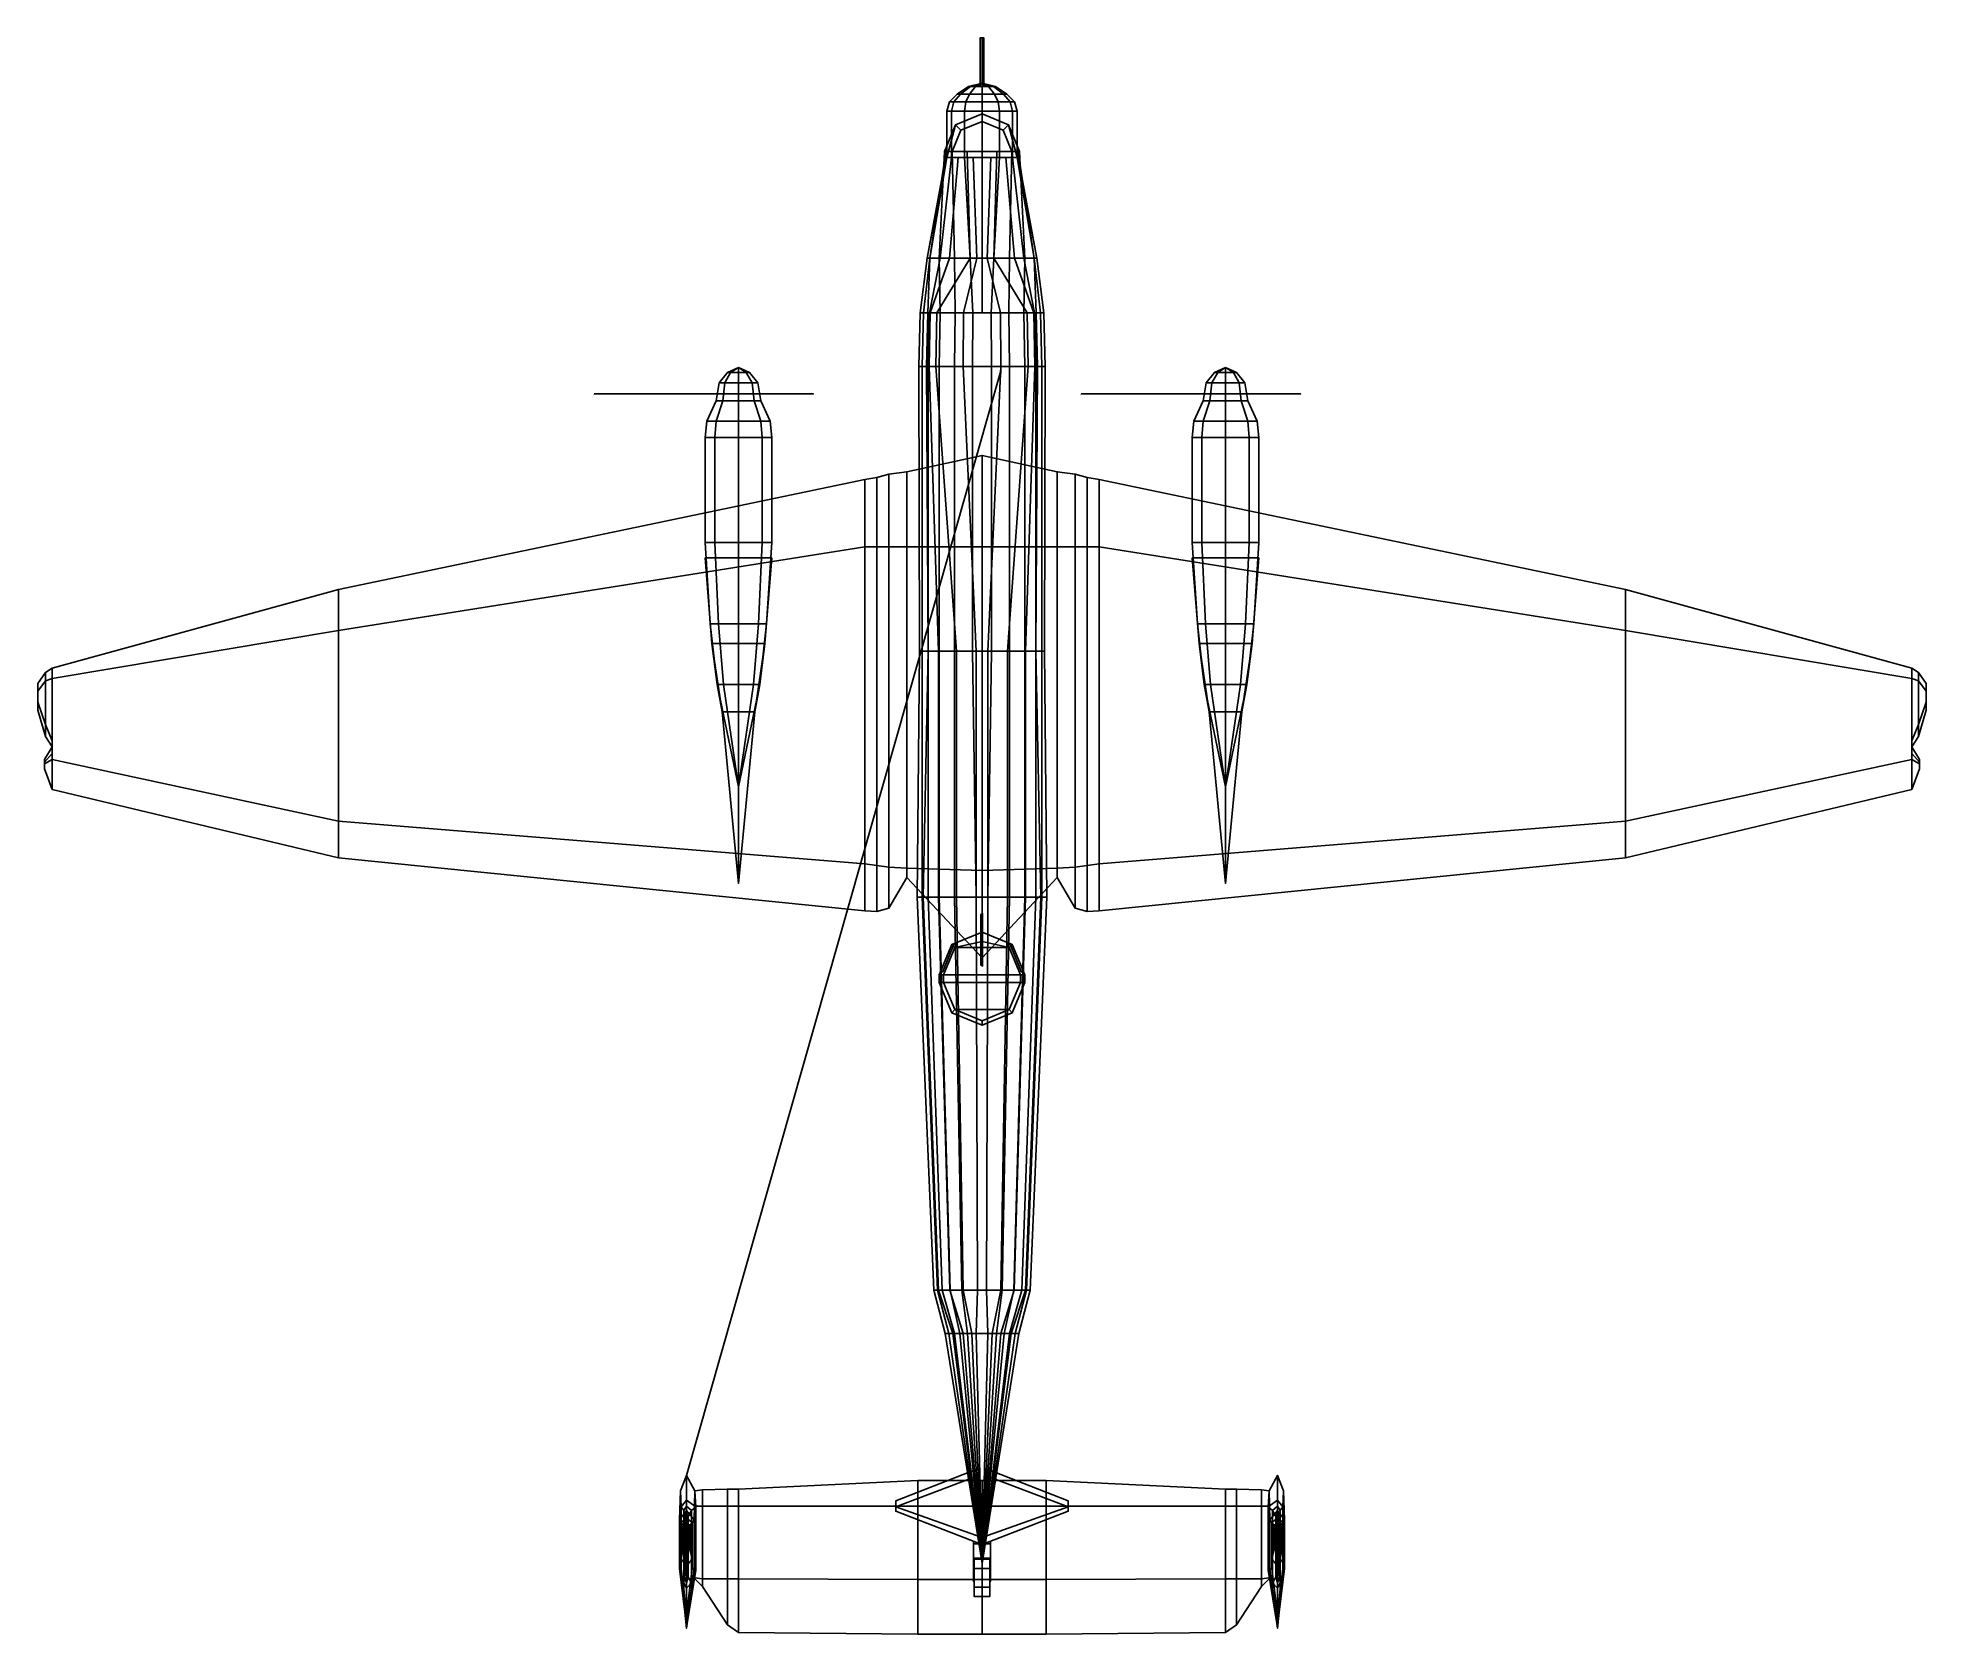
# Model space of a CAD drawing. Header units: millimetres. Extents: x -11.1 to 11.1, y -9.1 to 41.6.
# Drawn here: x -11.05 to 11.05, y -9.08 to 9.61 of the extents above.
import ezdxf

# ---------------------------------------------------------------- set-up
doc = ezdxf.new("R2010")
doc.units = ezdxf.units.MM
for name, color, linetype in [('h2', 7, 'Continuous'), ('prop', 1, 'Continuous'), ('wing1', 5, 'Continuous'), ('wing2', 5, 'Continuous')]:
    doc.layers.add(name, color=color, linetype=linetype)

msp = doc.modelspace()

# ---------------------------------------------------------------- linework, layer by layer
for points in [[(0, 9.61, 0.32), (-0.02, 9.61, 0.3), (-0.02, 9.04, 0.3), (0, 9.04, 0.32)], [(-0.02, 9.61, 0.3), (0, 9.61, 0.28), (0, 9.04, 0.28), (-0.02, 9.04, 0.3)], [(0.02, 9.61, 0.3), (0, 9.61, 0.28), (-0.02, 9.61, 0.3), (0, 9.61, 0.32)], [(0.02, 9.61, 0.3), (0, 9.61, 0.32), (0, 9.04, 0.32), (0.02, 9.04, 0.3)], [(0, 9.61, 0.28), (0.02, 9.61, 0.3), (0.02, 9.04, 0.3), (0, 9.04, 0.28)], [(0, 9.08, 0.29), (-0.157, 9.04, 0.29), (-0.136, 9.04, 0.368), (0, 9.08, 0.29)], [(0, 9.08, 0.29), (-0.136, 9.04, 0.212), (-0.157, 9.04, 0.29), (0, 9.08, 0.29)], [(0, 9.08, 0.29), (-0.136, 9.04, 0.368), (-0.078, 9.04, 0.426), (0, 9.08, 0.29)], [(0, 9.08, 0.29), (-0.078, 9.04, 0.154), (-0.136, 9.04, 0.212), (0, 9.08, 0.29)], [(0, 9.08, 0.29), (-0.078, 9.04, 0.426), (0, 9.04, 0.447), (0, 9.08, 0.29)], [(0, 9.08, 0.29), (0, 9.04, 0.133), (-0.078, 9.04, 0.154), (0, 9.08, 0.29)], [(-0.379, 8.86, 0.29), (-0.41, 8.75, 0.29), (-0.355, 8.75, 0.495), (-0.328, 8.86, 0.479)], [(-0.328, 8.86, 0.101), (-0.355, 8.75, 0.085), (-0.41, 8.75, 0.29), (-0.379, 8.86, 0.29)], [(-0.29, 8.95, 0.29), (-0.379, 8.86, 0.29), (-0.328, 8.86, 0.479), (-0.251, 8.95, 0.435)], [(-0.251, 8.95, 0.145), (-0.328, 8.86, 0.101), (-0.379, 8.86, 0.29), (-0.29, 8.95, 0.29)], [(-0.328, 8.86, 0.479), (-0.355, 8.75, 0.495), (-0.205, 8.75, 0.645), (-0.189, 8.86, 0.618)], [(-0.189, 8.86, -0.038), (-0.205, 8.75, -0.065), (-0.355, 8.75, 0.085), (-0.328, 8.86, 0.101)], [(-0.251, 8.95, 0.435), (-0.328, 8.86, 0.479), (-0.189, 8.86, 0.618), (-0.145, 8.95, 0.541)], [(-0.145, 8.95, 0.039), (-0.189, 8.86, -0.038), (-0.328, 8.86, 0.101), (-0.251, 8.95, 0.145)], [(-0.157, 9.04, 0.29), (-0.29, 8.95, 0.29), (-0.251, 8.95, 0.435), (-0.136, 9.04, 0.368)], [(-0.136, 9.04, 0.212), (-0.251, 8.95, 0.145), (-0.29, 8.95, 0.29), (-0.157, 9.04, 0.29)], [(-0.136, 9.04, 0.368), (-0.251, 8.95, 0.435), (-0.145, 8.95, 0.541), (-0.078, 9.04, 0.426)], [(-0.078, 9.04, 0.154), (-0.145, 8.95, 0.039), (-0.251, 8.95, 0.145), (-0.136, 9.04, 0.212)], [(-0.189, 8.86, 0.618), (-0.205, 8.75, 0.645), (0, 8.75, 0.7), (0, 8.86, 0.669)], [(0, 8.86, -0.089), (0, 8.75, -0.12), (-0.205, 8.75, -0.065), (-0.189, 8.86, -0.038)], [(-0.145, 8.95, 0.541), (-0.189, 8.86, 0.618), (0, 8.86, 0.669), (0, 8.95, 0.58)], [(0, 8.95, 0), (0, 8.86, -0.089), (-0.189, 8.86, -0.038), (-0.145, 8.95, 0.039)], [(-0.078, 9.04, 0.426), (-0.145, 8.95, 0.541), (0, 8.95, 0.58), (0, 9.04, 0.447)], [(0, 9.04, 0.133), (0, 8.95, 0), (-0.145, 8.95, 0.039), (-0.078, 9.04, 0.154)], [(-0.355, 8.75, 0.495), (-0.41, 8.75, 0.29), (-0.41, 8.21, 0.29), (-0.355, 8.21, 0.495)], [(-0.41, 8.75, 0.29), (-0.355, 8.75, 0.085), (-0.355, 8.21, 0.085), (-0.41, 8.21, 0.29)], [(-0.205, 8.75, 0.645), (-0.355, 8.75, 0.495), (-0.355, 8.21, 0.495), (-0.205, 8.21, 0.645)], [(-0.355, 8.75, 0.085), (-0.205, 8.75, -0.065), (-0.205, 8.21, -0.065), (-0.355, 8.21, 0.085)], [(-0.35, 8.28, -0.75), (-0.247, 8.527, -0.75), (0, 8.63, -0.75), (0, 8.28, -0.75)], [(0, 8.72, -0.65), (-0.311, 8.591, -0.65), (-0.311, 8.591, 0.23), (0, 8.72, 0.23)], [(-0.311, 8.591, -0.65), (0, 8.72, -0.65), (0, 8.63, -0.75), (-0.247, 8.527, -0.75)], [(0, 8.75, 0.7), (-0.205, 8.75, 0.645), (-0.205, 8.21, 0.645), (0, 8.21, 0.7)], [(-0.205, 8.75, -0.065), (0, 8.75, -0.12), (0, 8.21, -0.12), (-0.205, 8.21, -0.065)], [(-0.311, 8.591, -0.65), (-0.44, 8.28, -0.65), (-0.41, 8.21, 0.29), (-0.311, 8.591, 0.23)], [(-0.44, 8.28, -0.65), (-0.311, 8.591, -0.65), (-0.247, 8.527, -0.75), (-0.35, 8.28, -0.75)], [(-0.421, 8.235, -0.045), (-0.426, 8.248, -0.223), (-0.61, 7.03, -0.23), (-0.64, 7.03, -0.04)], [(-0.416, 8.224, 0.102), (-0.421, 8.235, -0.045), (-0.64, 7.03, -0.04), (-0.64, 7.03, 0.12)], [(-0.41, 8.21, 0.29), (-0.416, 8.224, 0.102), (-0.64, 7.03, 0.12), (-0.61, 7.03, 0.28)], [(-0.426, 8.248, -0.223), (-0.44, 8.28, -0.65), (-0.5, 7.03, -0.51), (-0.61, 7.03, -0.23)], [(-0.355, 8.21, 0.495), (-0.41, 8.21, 0.29), (-0.61, 7.03, 0.28), (-0.49, 7.03, 0.48)], [(-0.44, 8.28, -0.65), (-0.35, 8.28, -0.75), (-0.32, 7.03, -0.72), (-0.5, 7.03, -0.51)], [(-0.28, 8.21, 0.57), (-0.355, 8.21, 0.495), (-0.49, 7.03, 0.48), (-0.38, 7.03, 0.6)], [(-0.205, 8.21, 0.645), (-0.28, 8.21, 0.57), (-0.38, 7.03, 0.6), (-0.14, 7.03, 0.72)], [(-0.35, 8.28, -0.75), (-0.175, 8.28, -0.75), (-0.14, 7.03, -0.79), (-0.32, 7.03, -0.72)], [(-0.102, 8.21, 0.673), (-0.205, 8.21, 0.645), (-0.14, 7.03, 0.72), (-0.06, 7.03, 0.74)], [(0, 7.03, -0.81), (-0.14, 7.03, -0.79), (-0.175, 8.28, -0.75), (0, 8.28, -0.75)], [(0, 8.21, 0.7), (-0.102, 8.21, 0.673), (-0.06, 7.03, 0.74), (0, 7.03, 0.74)], [(-0.61, 7.03, 0.28), (-0.64, 7.03, 0.12), (-0.723, 6.39, 0.283), (-0.684, 6.39, 0.478)], [(-0.64, 7.03, 0.12), (-0.64, 7.03, -0.04), (-0.723, 6.39, -0.02), (-0.723, 6.39, 0.283)], [(-0.64, 7.03, -0.04), (-0.61, 7.03, -0.23), (-0.635, 6.39, -0.342), (-0.723, 6.39, -0.02)], [(-0.49, 7.03, 0.48), (-0.61, 7.03, 0.28), (-0.684, 6.39, 0.478), (-0.616, 6.39, 0.703)], [(-0.61, 7.03, -0.23), (-0.5, 7.03, -0.51), (-0.488, 6.39, -0.626), (-0.635, 6.39, -0.342)], [(-0.5, 7.03, -0.51), (-0.32, 7.03, -0.72), (-0.313, 6.39, -0.782), (-0.488, 6.39, -0.626)], [(-0.32, 7.03, -0.72), (-0.14, 7.03, -0.79), (-0.107, 6.39, -0.86), (-0.313, 6.39, -0.782)], [(0, 6.39, -0.86), (-0.107, 6.39, -0.86), (-0.14, 7.03, -0.79), (0, 7.03, -0.81)], [(-0.723, 6.39, -0.02), (-0.635, 6.39, -0.342), (-0.65, 5.76, -0.35), (-0.74, 5.76, -0.02)], [(-0.723, 6.39, 0.283), (-0.723, 6.39, -0.02), (-0.74, 5.76, -0.02), (-0.74, 5.76, 0.29)], [(-0.684, 6.39, 0.478), (-0.723, 6.39, 0.283), (-0.74, 5.76, 0.29), (-0.7, 5.76, 0.49)], [(-0.616, 6.39, 0.703), (-0.684, 6.39, 0.478), (-0.7, 5.76, 0.49), (-0.63, 5.76, 0.72)], [(-0.635, 6.39, -0.342), (-0.488, 6.39, -0.626), (-0.5, 5.76, -0.64), (-0.65, 5.76, -0.35)], [(-0.488, 6.39, -0.626), (-0.313, 6.39, -0.782), (-0.32, 5.76, -0.8), (-0.5, 5.76, -0.64)], [(-0.313, 6.39, -0.782), (-0.107, 6.39, -0.86), (-0.11, 5.76, -0.88), (-0.32, 5.76, -0.8)], [(0.11, 5.76, -0.88), (-0.11, 5.76, -0.88), (-0.107, 6.39, -0.86), (0.107, 6.39, -0.86)], [(-0.7, 5.76, 0.49), (-0.74, 5.76, 0.29), (-0.73, 2.43, 0.25), (-0.7, 2.43, 0.52)], [(-0.74, 5.76, 0.29), (-0.74, 5.76, -0.02), (-0.73, 2.43, 0.01), (-0.73, 2.43, 0.25)], [(-0.74, 5.76, -0.02), (-0.65, 5.76, -0.35), (-0.63, 2.43, -0.32), (-0.73, 2.43, 0.01)], [(-0.63, 5.76, 0.72), (-0.7, 5.76, 0.49), (-0.7, 2.43, 0.52), (-0.63, 2.43, 0.75)], [(-0.65, 5.76, -0.35), (-0.5, 5.76, -0.64), (-0.5, 2.43, -0.61), (-0.63, 2.43, -0.32)], [(-0.5, 5.76, -0.64), (-0.32, 5.76, -0.8), (-0.32, 2.43, -0.77), (-0.5, 2.43, -0.61)], [(-0.32, 5.76, -0.8), (-0.11, 5.76, -0.88), (-0.11, 2.43, -0.87), (-0.32, 2.43, -0.77)], [(0.11, 2.43, -0.87), (-0.11, 2.43, -0.87), (-0.11, 5.76, -0.88), (0.11, 5.76, -0.88)], [(0.22, 5.78, 1.14), (0.22, 5.68, 1.14), (0.22, 5.71, 2.14), (0.22, 5.78, 2.14)], [(0.22, 5.78, 2.14), (0.22, 5.71, 2.14), (0.22, 5.68, 1.14), (0.22, 5.78, 1.14)], [(0.22, 5.71, 2.1), (0.22, 5.71, 2.14), (-3.46, -7.22, 1.24), (-3.46, -7.22, 1.21)], [(-3.46, -7.22, 1.21), (-3.46, -7.22, 1.24), (0.22, 5.71, 2.14), (0.22, 5.71, 2.1)], [(-0.73, 2.43, 0.01), (-0.63, 2.43, -0.32), (-0.69, -0.45, -0.15), (-0.76, -0.45, 0.19)], [(-0.73, 2.43, 0.25), (-0.73, 2.43, 0.01), (-0.76, -0.45, 0.19), (-0.76, -0.45, 0.42)], [(-0.7, 2.43, 0.52), (-0.73, 2.43, 0.25), (-0.76, -0.45, 0.42), (-0.7, -0.45, 0.68)], [(-0.63, 2.43, 0.75), (-0.7, 2.43, 0.52), (-0.7, -0.45, 0.68), (-0.63, -0.45, 0.85)], [(-0.63, 2.43, -0.32), (-0.5, 2.43, -0.61), (-0.5, -0.45, -0.48), (-0.69, -0.45, -0.15)], [(-0.51, 2.43, 0.99), (-0.63, 2.43, 0.75), (-0.63, -0.45, 0.85), (-0.51, -0.45, 1.03)], [(-0.3, 2.43, 1.17), (-0.51, 2.43, 0.99), (-0.51, -0.45, 1.03), (-0.3, -0.45, 1.17)], [(-0.5, 2.43, -0.61), (-0.32, 2.43, -0.77), (-0.32, -0.45, -0.64), (-0.5, -0.45, -0.48)], [(-0.32, 2.43, -0.77), (-0.11, 2.43, -0.87), (-0.07, -0.45, -0.71), (-0.32, -0.45, -0.64)], [(-0.07, 2.43, 1.27), (-0.3, 2.43, 1.17), (-0.3, -0.45, 1.17), (-0.07, -0.45, 1.27)], [(0.07, -0.45, -0.71), (-0.07, -0.45, -0.71), (-0.11, 2.43, -0.87), (0.11, 2.43, -0.87)], [(0.07, 2.43, 1.27), (-0.07, 2.43, 1.27), (-0.07, -0.45, 1.27), (0.07, -0.45, 1.27)], [(-0.7, -0.45, 0.68), (-0.76, -0.45, 0.42), (-0.563, -5.05, 0.55), (-0.519, -5.05, 0.743)], [(-0.76, -0.45, 0.19), (-0.69, -0.45, -0.15), (-0.511, -5.05, 0.127), (-0.563, -5.05, 0.38)], [(-0.76, -0.45, 0.42), (-0.76, -0.45, 0.19), (-0.563, -5.05, 0.38), (-0.563, -5.05, 0.55)], [(-0.63, -0.45, 0.85), (-0.7, -0.45, 0.68), (-0.519, -5.05, 0.743), (-0.467, -5.05, 0.869)], [(-0.69, -0.45, -0.15), (-0.5, -0.45, -0.48), (-0.371, -5.05, -0.117), (-0.511, -5.05, 0.127)], [(-0.51, -0.45, 1.03), (-0.63, -0.45, 0.85), (-0.467, -5.05, 0.869), (-0.378, -5.05, 1.002)], [(-0.3, -0.45, 1.17), (-0.51, -0.45, 1.03), (-0.378, -5.05, 1.002), (-0.222, -5.05, 1.106)], [(-0.5, -0.45, -0.48), (-0.32, -0.45, -0.64), (-0.237, -5.05, -0.236), (-0.371, -5.05, -0.117)], [(-0.32, -0.45, -0.64), (-0.07, -0.45, -0.71), (-0.052, -5.05, -0.288), (-0.237, -5.05, -0.236)], [(-0.07, -0.45, 1.27), (-0.3, -0.45, 1.17), (-0.222, -5.05, 1.106), (-0.052, -5.05, 1.18)], [(0.052, -5.05, -0.288), (-0.052, -5.05, -0.288), (-0.07, -0.45, -0.71), (0.07, -0.45, -0.71)], [(0.07, -0.45, 1.27), (-0.07, -0.45, 1.27), (-0.052, -5.05, 1.18), (0.052, -5.05, 1.18)], [(0.007, -0.732, 1.542), (-0.015, -0.741, 1.551), (-0.015, -0.655, 1.76), (0.007, -0.642, 1.76)], [(0.007, -0.642, 1.76), (-0.015, -0.655, 1.76), (-0.015, -0.741, 1.969), (0.007, -0.732, 1.978)], [(-0.015, -0.741, 1.551), (0.007, -0.751, 1.561), (0.007, -0.668, 1.76), (-0.015, -0.655, 1.76)], [(-0.015, -0.655, 1.76), (0.007, -0.668, 1.76), (0.007, -0.751, 1.959), (-0.015, -0.741, 1.969)], [(0.007, -0.751, 1.561), (0.007, -0.732, 1.542), (0.007, -0.642, 1.76), (0.007, -0.668, 1.76)], [(0.007, -0.668, 1.76), (0.007, -0.642, 1.76), (0.007, -0.732, 1.978), (0.007, -0.751, 1.959)], [(0, -0.86, -1.36), (-0.354, -1.006, -1.36), (-0.354, -1.006, -1.12), (0, -0.86, -1.12)], [(0, -0.97, -1.61), (-0.318, -1.042, -1.61), (-0.354, -1.006, -1.36), (0, -0.86, -1.36)], [(-0.354, -1.006, -1.36), (0, -0.86, -1.36), (0, -0.86, -1.12), (-0.354, -1.006, -1.12)], [(-0.318, -1.042, -1.61), (0, -0.97, -1.61), (0, -0.86, -1.36), (-0.354, -1.006, -1.36)], [(0, -0.86, -1.12), (-0.325, -0.995, -1.12), (-0.325, -0.995, -0.5), (0, -0.86, -0.59)], [(-0.325, -0.995, -1.12), (0, -0.86, -1.12), (0, -0.86, -0.59), (-0.325, -0.995, -0.5)], [(0.007, -0.95, 1.452), (-0.015, -0.95, 1.465), (-0.015, -0.741, 1.551), (0.007, -0.732, 1.542)], [(0.007, -0.732, 1.978), (-0.015, -0.741, 1.969), (-0.015, -0.95, 2.055), (0.007, -0.95, 2.068)], [(-0.015, -0.95, 1.465), (0.007, -0.95, 1.478), (0.007, -0.751, 1.561), (-0.015, -0.741, 1.551)], [(-0.015, -0.741, 1.969), (0.007, -0.751, 1.959), (0.007, -0.95, 2.042), (-0.015, -0.95, 2.055)], [(0.325, -0.995, -1.12), (0, -0.86, -1.12), (0, -0.86, -0.59), (0.325, -0.995, -0.5)], [(0.354, -1.006, -1.36), (0, -0.86, -1.36), (0, -0.86, -1.12), (0.354, -1.006, -1.12)], [(0.318, -1.042, -1.61), (0, -0.97, -1.61), (0, -0.86, -1.36), (0.354, -1.006, -1.36)], [(0, -0.86, -1.36), (0.354, -1.006, -1.36), (0.354, -1.006, -1.12), (0, -0.86, -1.12)], [(0, -0.97, -1.61), (0.318, -1.042, -1.61), (0.354, -1.006, -1.36), (0, -0.86, -1.36)], [(0, -0.86, -1.12), (0.325, -0.995, -1.12), (0.325, -0.995, -0.5), (0, -0.86, -0.59)], [(0.007, -0.95, 1.478), (0.007, -0.95, 1.452), (0.007, -0.732, 1.542), (0.007, -0.751, 1.561)], [(0.007, -0.751, 1.959), (0.007, -0.732, 1.978), (0.007, -0.95, 2.068), (0.007, -0.95, 2.042)], [(-0.354, -1.006, -1.12), (-0.5, -1.36, -1.12), (-0.46, -1.32, -1.12), (-0.325, -0.995, -1.12)], [(-0.5, -1.36, -1.12), (-0.354, -1.006, -1.12), (-0.325, -0.995, -1.12), (-0.46, -1.32, -1.12)], [(-0.354, -1.006, -1.36), (-0.5, -1.36, -1.33), (-0.5, -1.36, -1.12), (-0.354, -1.006, -1.12)], [(-0.318, -1.042, -1.61), (-0.45, -1.36, -1.56), (-0.5, -1.36, -1.33), (-0.354, -1.006, -1.36)], [(-0.5, -1.36, -1.33), (-0.354, -1.006, -1.36), (-0.354, -1.006, -1.12), (-0.5, -1.36, -1.12)], [(-0.45, -1.36, -1.56), (-0.318, -1.042, -1.61), (-0.354, -1.006, -1.36), (-0.5, -1.36, -1.33)], [(-0.325, -0.995, -1.12), (-0.46, -1.32, -1.12), (-0.46, -1.32, -0.41), (-0.325, -0.995, -0.5)], [(-0.46, -1.32, -1.12), (-0.325, -0.995, -1.12), (-0.325, -0.995, -0.5), (-0.46, -1.32, -0.41)], [(0.318, -1.042, -1.61), (0.45, -1.36, -1.56), (-0.45, -1.36, -1.56), (-0.318, -1.042, -1.61)], [(-0.318, -1.042, -1.61), (-0.45, -1.36, -1.56), (0.45, -1.36, -1.56), (0.318, -1.042, -1.61)], [(0, -0.97, -1.61), (0.318, -1.042, -1.61), (-0.318, -1.042, -1.61), (0, -0.97, -1.61)], [(0, -0.97, -1.61), (-0.318, -1.042, -1.61), (0.318, -1.042, -1.61), (0, -0.97, -1.61)], [(0.007, -0.937, 1.25), (-0.015, -0.95, 1.25), (-0.015, -0.95, 1.465), (0.007, -0.937, 1.457)], [(-0.015, -0.95, 1.25), (0.007, -0.963, 1.25), (0.007, -0.963, 1.457), (-0.015, -0.95, 1.465)], [(-0.015, -1.159, 1.551), (0.007, -1.149, 1.561), (0.007, -0.95, 1.478), (-0.015, -0.95, 1.465)], [(0.007, -1.168, 1.542), (-0.015, -1.159, 1.551), (-0.015, -0.95, 1.465), (0.007, -0.95, 1.452)], [(-0.015, -0.95, 2.055), (0.007, -0.95, 2.042), (0.007, -1.149, 1.959), (-0.015, -1.159, 1.969)], [(0.007, -0.95, 2.068), (-0.015, -0.95, 2.055), (-0.015, -1.159, 1.969), (0.007, -1.168, 1.978)], [(0.007, -0.963, 1.25), (0.007, -0.937, 1.25), (0.007, -0.937, 1.457), (0.007, -0.963, 1.457)], [(0.007, -1.149, 1.561), (0.007, -1.168, 1.542), (0.007, -0.95, 1.452), (0.007, -0.95, 1.478)], [(0.007, -0.95, 2.042), (0.007, -0.95, 2.068), (0.007, -1.168, 1.978), (0.007, -1.149, 1.959)], [(0.45, -1.36, -1.56), (0.318, -1.042, -1.61), (0.354, -1.006, -1.36), (0.5, -1.36, -1.33)], [(0.318, -1.042, -1.61), (0.45, -1.36, -1.56), (0.5, -1.36, -1.33), (0.354, -1.006, -1.36)], [(0.46, -1.32, -1.12), (0.325, -0.995, -1.12), (0.325, -0.995, -0.5), (0.46, -1.32, -0.41)], [(0.5, -1.36, -1.12), (0.354, -1.006, -1.12), (0.325, -0.995, -1.12), (0.46, -1.32, -1.12)], [(0.354, -1.006, -1.12), (0.5, -1.36, -1.12), (0.46, -1.32, -1.12), (0.325, -0.995, -1.12)], [(0.325, -0.995, -1.12), (0.46, -1.32, -1.12), (0.46, -1.32, -0.41), (0.325, -0.995, -0.5)], [(0.5, -1.36, -1.33), (0.354, -1.006, -1.36), (0.354, -1.006, -1.12), (0.5, -1.36, -1.12)], [(0.354, -1.006, -1.36), (0.5, -1.36, -1.33), (0.5, -1.36, -1.12), (0.354, -1.006, -1.12)], [(-0.015, -1.245, 1.76), (0.007, -1.232, 1.76), (0.007, -1.149, 1.561), (-0.015, -1.159, 1.551)], [(-0.015, -1.159, 1.969), (0.007, -1.149, 1.959), (0.007, -1.232, 1.76), (-0.015, -1.245, 1.76)], [(0.007, -1.258, 1.76), (-0.015, -1.245, 1.76), (-0.015, -1.159, 1.551), (0.007, -1.168, 1.542)], [(0.007, -1.168, 1.978), (-0.015, -1.159, 1.969), (-0.015, -1.245, 1.76), (0.007, -1.258, 1.76)], [(0.007, -1.232, 1.76), (0.007, -1.258, 1.76), (0.007, -1.168, 1.542), (0.007, -1.149, 1.561)], [(0.007, -1.149, 1.959), (0.007, -1.168, 1.978), (0.007, -1.258, 1.76), (0.007, -1.232, 1.76)], [(-0.5, -1.36, -1.33), (-0.5, -1.45, -1.33), (-0.5, -1.45, -1.07), (-0.5, -1.36, -1.12)], [(-0.45, -1.36, -1.56), (-0.45, -1.45, -1.54), (-0.5, -1.45, -1.33), (-0.5, -1.36, -1.33)], [(-0.5, -1.45, -1.33), (-0.5, -1.36, -1.33), (-0.5, -1.36, -1.12), (-0.5, -1.45, -1.07)], [(-0.45, -1.45, -1.54), (-0.45, -1.36, -1.56), (-0.5, -1.36, -1.33), (-0.5, -1.45, -1.33)], [(-0.5, -1.45, -1.33), (-0.354, -1.804, -1.3), (-0.354, -1.804, -1.07), (-0.5, -1.45, -1.07)], [(-0.45, -1.45, -1.54), (-0.318, -1.768, -1.49), (-0.354, -1.804, -1.3), (-0.5, -1.45, -1.33)], [(-0.354, -1.804, -1.3), (-0.5, -1.45, -1.33), (-0.5, -1.45, -1.07), (-0.354, -1.804, -1.07)], [(-0.318, -1.768, -1.49), (-0.45, -1.45, -1.54), (-0.5, -1.45, -1.33), (-0.354, -1.804, -1.3)], [(0.45, -1.36, -1.56), (0.45, -1.45, -1.54), (-0.45, -1.45, -1.54), (-0.45, -1.36, -1.56)], [(-0.45, -1.36, -1.56), (-0.45, -1.45, -1.54), (0.45, -1.45, -1.54), (0.45, -1.36, -1.56)], [(0.45, -1.45, -1.54), (0.318, -1.768, -1.49), (-0.318, -1.768, -1.49), (-0.45, -1.45, -1.54)], [(-0.45, -1.45, -1.54), (-0.318, -1.768, -1.49), (0.318, -1.768, -1.49), (0.45, -1.45, -1.54)], [(0.318, -1.768, -1.49), (0.45, -1.45, -1.54), (0.5, -1.45, -1.33), (0.354, -1.804, -1.3)], [(0.45, -1.45, -1.54), (0.318, -1.768, -1.49), (0.354, -1.804, -1.3), (0.5, -1.45, -1.33)], [(0.354, -1.804, -1.3), (0.5, -1.45, -1.33), (0.5, -1.45, -1.07), (0.354, -1.804, -1.07)], [(0.5, -1.45, -1.33), (0.354, -1.804, -1.3), (0.354, -1.804, -1.07), (0.5, -1.45, -1.07)], [(0.45, -1.45, -1.54), (0.45, -1.36, -1.56), (0.5, -1.36, -1.33), (0.5, -1.45, -1.33)], [(0.45, -1.36, -1.56), (0.45, -1.45, -1.54), (0.5, -1.45, -1.33), (0.5, -1.36, -1.33)], [(0.5, -1.45, -1.33), (0.5, -1.36, -1.33), (0.5, -1.36, -1.12), (0.5, -1.45, -1.07)], [(0.5, -1.36, -1.33), (0.5, -1.45, -1.33), (0.5, -1.45, -1.07), (0.5, -1.36, -1.12)], [(-0.318, -1.768, -1.49), (0, -1.9, -1.45), (0, -1.95, -1.28), (-0.354, -1.804, -1.3)], [(0, -1.9, -1.45), (-0.318, -1.768, -1.49), (-0.354, -1.804, -1.3), (0, -1.95, -1.28)], [(-0.354, -1.804, -1.3), (0, -1.95, -1.28), (0, -1.95, -1.07), (-0.354, -1.804, -1.07)], [(0, -1.95, -1.28), (-0.354, -1.804, -1.3), (-0.354, -1.804, -1.07), (0, -1.95, -1.07)], [(0.318, -1.768, -1.49), (0.318, -1.768, -1.49), (0, -1.9, -1.45), (-0.318, -1.768, -1.49)], [(-0.318, -1.768, -1.49), (-0.318, -1.768, -1.49), (0, -1.9, -1.45), (0.318, -1.768, -1.49)], [(0, -1.9, -1.45), (0.318, -1.768, -1.49), (0.354, -1.804, -1.3), (0, -1.95, -1.28)], [(0.318, -1.768, -1.49), (0, -1.9, -1.45), (0, -1.95, -1.28), (0.354, -1.804, -1.3)], [(0, -1.95, -1.28), (0.354, -1.804, -1.3), (0.354, -1.804, -1.07), (0, -1.95, -1.07)], [(0.354, -1.804, -1.3), (0, -1.95, -1.28), (0, -1.95, -1.07), (0.354, -1.804, -1.07)], [(-0.563, -5.05, 0.55), (-0.563, -5.05, 0.38), (-0.43, -5.56, 0.3), (-0.43, -5.56, 0.42)], [(-0.519, -5.05, 0.743), (-0.563, -5.05, 0.55), (-0.43, -5.56, 0.42), (-0.39, -5.56, 0.66)], [(-0.563, -5.05, 0.38), (-0.511, -5.05, 0.127), (-0.34, -5.56), (-0.43, -5.56, 0.3)], [(-0.467, -5.05, 0.869), (-0.519, -5.05, 0.743), (-0.39, -5.56, 0.66), (-0.32, -5.56, 0.82)], [(-0.511, -5.05, 0.127), (-0.371, -5.05, -0.117), (-0.26, -5.56, -0.1), (-0.34, -5.56)], [(-0.378, -5.05, 1.002), (-0.467, -5.05, 0.869), (-0.32, -5.56, 0.82), (-0.22, -5.56, 0.93)], [(-0.222, -5.05, 1.106), (-0.378, -5.05, 1.002), (-0.22, -5.56, 0.93), (-0.12, -5.56, 0.98)], [(-0.371, -5.05, -0.117), (-0.237, -5.05, -0.236), (-0.17, -5.56, -0.15), (-0.26, -5.56, -0.1)], [(-0.237, -5.05, -0.236), (-0.052, -5.05, -0.288), (-0.07, -5.56, -0.19), (-0.17, -5.56, -0.15)], [(-0.052, -5.05, 1.18), (-0.222, -5.05, 1.106), (-0.12, -5.56, 0.98), (-0.07, -5.56, 1.15)], [(0.07, -5.56, -0.19), (-0.07, -5.56, -0.19), (-0.052, -5.05, -0.288), (0.052, -5.05, -0.288)], [(0.052, -5.05, 1.18), (-0.052, -5.05, 1.18), (-0.07, -5.56, 1.15), (0.07, -5.56, 1.15)], [(-0.39, -5.56, 0.66), (-0.43, -5.56, 0.42), (0, -8.25, 0.65), (0, -8.25, 0.73)], [(-0.43, -5.56, 0.3), (-0.34, -5.56), (0, -8.25, 0.49), (0, -8.25, 0.56)], [(-0.43, -5.56, 0.42), (-0.43, -5.56, 0.3), (0, -8.25, 0.56), (0, -8.25, 0.65)], [(-0.32, -5.56, 0.82), (-0.39, -5.56, 0.66), (0, -8.25, 0.73), (0, -8.25, 0.82)], [(-0.34, -5.56), (-0.26, -5.56, -0.1), (0, -8.25, 0.43), (0, -8.25, 0.49)], [(-0.22, -5.56, 0.93), (-0.32, -5.56, 0.82), (0, -8.25, 0.82), (0, -8.25, 0.93)], [(-0.26, -5.56, -0.1), (-0.17, -5.56, -0.15), (0, -8.25, 0.36), (0, -8.25, 0.43)], [(-0.12, -5.56, 0.98), (-0.22, -5.56, 0.93), (0, -8.25, 0.93), (0, -8.25, 1.03)], [(-0.17, -5.56, -0.15), (-0.07, -5.56, -0.19), (0, -8.25, 0.24), (0, -8.25, 0.36)], [(-0.07, -5.56, 1.15), (-0.12, -5.56, 0.98), (0, -8.25, 1.03), (0, -8.25, 1.15)], [(0, -8.25, 0.24), (0, -8.25, 0.24), (-0.07, -5.56, -0.19), (0.07, -5.56, -0.19)], [(0.07, -5.56, 1.15), (-0.07, -5.56, 1.15), (0, -8.25, 1.15)], [(-0.1, -8, 0.06), (-0.1, -8.43, -0.14), (-0.1, -8.46, -0.09), (-0.1, -8.22, 0.06)], [(-0.1, -8.22, 0.06), (-0.1, -8.46, -0.09), (-0.1, -8.43, -0.14), (-0.1, -8, 0.06)], [(-0.1, -8.19, 0.15), (-0.1, -8.22, 0.12), (-0.1, -8, 0.12), (-0.1, -8.02, 0.15)], [(-0.1, -8.02, 0.15), (-0.1, -8, 0.12), (-0.1, -8.22, 0.12), (-0.1, -8.19, 0.15)], [(-0.1, -8, 0.12), (-0.1, -8, 0.06), (-0.1, -8.22, 0.06), (-0.1, -8.22, 0.12)], [(-0.1, -8.22, 0.12), (-0.1, -8.22, 0.06), (-0.1, -8, 0.06), (-0.1, -8, 0.12)], [(0, -8.19, 0.24), (-0.1, -8.19, 0.15), (-0.1, -8.02, 0.15), (0, -8.02, 0.24)], [(0, -8.02, 0.24), (-0.1, -8.02, 0.15), (-0.1, -8.19, 0.15), (0, -8.19, 0.24)], [(0, -8.02, 0.24), (0.1, -8.02, 0.15), (0.1, -8.19, 0.15), (0, -8.19, 0.24)], [(0, -8.19, 0.24), (0.1, -8.19, 0.15), (0.1, -8.02, 0.15), (0, -8.02, 0.24)], [(0.1, -8, 0.06), (0.1, -8.43, -0.14), (0.1, -8.46, -0.09), (0.1, -8.22, 0.06)], [(0.1, -8.22, 0.06), (0.1, -8.46, -0.09), (0.1, -8.43, -0.14), (0.1, -8, 0.06)], [(0.1, -8, 0.12), (0.1, -8, 0.06), (0.1, -8.22, 0.06), (0.1, -8.22, 0.12)], [(0.1, -8.22, 0.12), (0.1, -8.22, 0.06), (0.1, -8, 0.06), (0.1, -8, 0.12)], [(0.1, -8.19, 0.15), (0.1, -8.22, 0.12), (0.1, -8, 0.12), (0.1, -8.02, 0.15)], [(0.1, -8.02, 0.15), (0.1, -8, 0.12), (0.1, -8.22, 0.12), (0.1, -8.19, 0.15)], [(0.09, -8.31, 0.071), (0.09, -8.2, -0.12), (-0.09, -8.2, -0.12), (-0.09, -8.31, 0.071)], [(0.09, -8.2, -0.12), (0.09, -8.31, -0.311), (-0.09, -8.31, -0.311), (-0.09, -8.2, -0.12)], [(-0.09, -8.31, 0.071), (-0.09, -8.2, -0.12), (-0.09, -8.31, -0.311), (-0.09, -8.53, 0.071)], [(0.09, -8.53, 0.071), (0.09, -8.31, 0.071), (-0.09, -8.31, 0.071), (-0.09, -8.53, 0.071)], [(0.09, -8.31, -0.311), (0.09, -8.53, -0.311), (-0.09, -8.53, -0.311), (-0.09, -8.31, -0.311)], [(-0.09, -8.53, 0.071), (-0.09, -8.31, -0.311), (-0.09, -8.53, -0.311), (-0.09, -8.64, -0.12)], [(0.09, -8.64, -0.12), (0.09, -8.2, -0.12), (0.09, -8.31, 0.071), (0.09, -8.53, 0.071)], [(0.09, -8.53, -0.311), (0.09, -8.31, -0.311), (0.09, -8.2, -0.12), (0.09, -8.64, -0.12)], [(0.09, -8.64, -0.12), (0.09, -8.53, 0.071), (-0.09, -8.53, 0.071), (-0.09, -8.64, -0.12)], [(0.09, -8.53, -0.311), (0.09, -8.64, -0.12), (-0.09, -8.64, -0.12), (-0.09, -8.53, -0.311)]]:
    msp.add_3dface(points)
at = {"color": 2}
for points in [[(-0.38, 7.03, 0.6), (-0.49, 7.03, 0.48), (-0.616, 6.39, 0.703), (-0.606, 6.39, 0.84)], [(-0.14, 7.03, 0.72), (-0.38, 7.03, 0.6), (-0.606, 6.39, 0.84), (-0.528, 6.39, 1.006)], [(-0.06, 7.03, 0.74), (-0.14, 7.03, 0.72), (-0.528, 6.39, 1.006), (-0.215, 6.39, 1.123)], [(0.06, 7.03, 0.74), (-0.06, 7.03, 0.74), (-0.215, 6.39, 1.123), (0.215, 6.39, 1.123)], [(-0.606, 6.39, 0.84), (-0.616, 6.39, 0.703), (-0.63, 5.76, 0.72), (-0.62, 5.76, 0.86)], [(-0.528, 6.39, 1.006), (-0.606, 6.39, 0.84), (-0.62, 5.76, 0.86), (-0.54, 5.76, 1.03)], [(-0.215, 6.39, 1.123), (-0.528, 6.39, 1.006), (-0.54, 5.76, 1.03), (-0.22, 5.76, 1.15)], [(0.215, 6.39, 1.123), (-0.215, 6.39, 1.123), (-0.22, 5.76, 1.15), (0.22, 5.76, 1.15)], [(-0.62, 5.76, 0.86), (-0.63, 5.76, 0.72), (-0.63, 2.43, 0.75), (-0.51, 2.43, 0.99)], [(-0.54, 5.76, 1.03), (-0.62, 5.76, 0.86), (-0.51, 2.43, 0.99), (-0.3, 2.43, 1.17)], [(-0.22, 5.76, 1.15), (-0.54, 5.76, 1.03), (-0.3, 2.43, 1.17), (-0.07, 2.43, 1.27)], [(0.22, 5.76, 1.15), (-0.22, 5.76, 1.15), (-0.07, 2.43, 1.27), (0.07, 2.43, 1.27)]]:
    msp.add_3dface(points, dxfattribs=at)
at = {"layer": 'h2'}
for points in [[(0, 9.08, 0.29), (0.078, 9.04, 0.426), (0, 9.04, 0.447), (0, 9.08, 0.29)], [(0, 9.08, 0.29), (0.136, 9.04, 0.368), (0.078, 9.04, 0.426), (0, 9.08, 0.29)], [(0, 9.08, 0.29), (0.157, 9.04, 0.29), (0.136, 9.04, 0.368), (0, 9.08, 0.29)], [(0, 9.08, 0.29), (0.136, 9.04, 0.212), (0.157, 9.04, 0.29), (0, 9.08, 0.29)], [(0, 9.08, 0.29), (0.078, 9.04, 0.154), (0.136, 9.04, 0.212), (0, 9.08, 0.29)], [(0, 9.08, 0.29), (0, 9.04, 0.133), (0.078, 9.04, 0.154), (0, 9.08, 0.29)], [(0, 9.04, 0.133), (0, 8.95, 0), (0.145, 8.95, 0.039), (0.078, 9.04, 0.154)], [(0.078, 9.04, 0.426), (0.145, 8.95, 0.541), (0, 8.95, 0.58), (0, 9.04, 0.447)], [(0.145, 8.95, 0.541), (0.189, 8.86, 0.618), (0, 8.86, 0.669), (0, 8.95, 0.58)], [(0, 8.95, 0), (0, 8.86, -0.089), (0.189, 8.86, -0.038), (0.145, 8.95, 0.039)], [(0.189, 8.86, 0.618), (0.205, 8.75, 0.645), (0, 8.75, 0.7), (0, 8.86, 0.669)], [(0, 8.86, -0.089), (0, 8.75, -0.12), (0.205, 8.75, -0.065), (0.189, 8.86, -0.038)], [(0.078, 9.04, 0.154), (0.145, 8.95, 0.039), (0.251, 8.95, 0.145), (0.136, 9.04, 0.212)], [(0.136, 9.04, 0.368), (0.251, 8.95, 0.435), (0.145, 8.95, 0.541), (0.078, 9.04, 0.426)], [(0.136, 9.04, 0.212), (0.251, 8.95, 0.145), (0.29, 8.95, 0.29), (0.157, 9.04, 0.29)], [(0.157, 9.04, 0.29), (0.29, 8.95, 0.29), (0.251, 8.95, 0.435), (0.136, 9.04, 0.368)], [(0.145, 8.95, 0.039), (0.189, 8.86, -0.038), (0.328, 8.86, 0.101), (0.251, 8.95, 0.145)], [(0.251, 8.95, 0.435), (0.328, 8.86, 0.479), (0.189, 8.86, 0.618), (0.145, 8.95, 0.541)], [(0.328, 8.86, 0.479), (0.355, 8.75, 0.495), (0.205, 8.75, 0.645), (0.189, 8.86, 0.618)], [(0.189, 8.86, -0.038), (0.205, 8.75, -0.065), (0.355, 8.75, 0.085), (0.328, 8.86, 0.101)], [(0.29, 8.95, 0.29), (0.379, 8.86, 0.29), (0.328, 8.86, 0.479), (0.251, 8.95, 0.435)], [(0.251, 8.95, 0.145), (0.328, 8.86, 0.101), (0.379, 8.86, 0.29), (0.29, 8.95, 0.29)], [(0.328, 8.86, 0.101), (0.355, 8.75, 0.085), (0.41, 8.75, 0.29), (0.379, 8.86, 0.29)], [(0.379, 8.86, 0.29), (0.41, 8.75, 0.29), (0.355, 8.75, 0.495), (0.328, 8.86, 0.479)], [(0.205, 8.75, -0.065), (0, 8.75, -0.12), (0, 8.21, -0.12), (0.205, 8.21, -0.065)], [(0, 8.75, 0.7), (0.205, 8.75, 0.645), (0.205, 8.21, 0.645), (0, 8.21, 0.7)], [(0.311, 8.591, -0.65), (0, 8.72, -0.65), (0, 8.63, -0.75), (0.247, 8.527, -0.75)], [(0, 8.72, -0.65), (0.311, 8.591, -0.65), (0.311, 8.591, 0.23), (0, 8.72, 0.23)], [(0.35, 8.28, -0.75), (0.247, 8.527, -0.75), (0, 8.63, -0.75), (0, 8.28, -0.75)], [(0.205, 8.75, 0.645), (0.355, 8.75, 0.495), (0.355, 8.21, 0.495), (0.205, 8.21, 0.645)], [(0.355, 8.75, 0.085), (0.205, 8.75, -0.065), (0.205, 8.21, -0.065), (0.355, 8.21, 0.085)], [(0.41, 8.75, 0.29), (0.355, 8.75, 0.085), (0.355, 8.21, 0.085), (0.41, 8.21, 0.29)], [(0.355, 8.75, 0.495), (0.41, 8.75, 0.29), (0.41, 8.21, 0.29), (0.355, 8.21, 0.495)], [(0.44, 8.28, -0.65), (0.311, 8.591, -0.65), (0.247, 8.527, -0.75), (0.35, 8.28, -0.75)], [(0.311, 8.591, -0.65), (0.44, 8.28, -0.65), (0.41, 8.21, 0.29), (0.311, 8.591, 0.23)], [(0, 7.03, -0.81), (0.14, 7.03, -0.79), (0.175, 8.28, -0.75), (0, 8.28, -0.75)], [(0, 8.21, 0.7), (0.102, 8.21, 0.673), (0.06, 7.03, 0.74), (0, 7.03, 0.74)], [(0.102, 8.21, 0.673), (0.205, 8.21, 0.645), (0.14, 7.03, 0.72), (0.06, 7.03, 0.74)], [(0.35, 8.28, -0.75), (0.175, 8.28, -0.75), (0.14, 7.03, -0.79), (0.32, 7.03, -0.72)], [(0.205, 8.21, 0.645), (0.28, 8.21, 0.57), (0.38, 7.03, 0.6), (0.14, 7.03, 0.72)], [(0.28, 8.21, 0.57), (0.355, 8.21, 0.495), (0.49, 7.03, 0.48), (0.38, 7.03, 0.6)], [(0.44, 8.28, -0.65), (0.35, 8.28, -0.75), (0.32, 7.03, -0.72), (0.5, 7.03, -0.51)], [(0.355, 8.21, 0.495), (0.41, 8.21, 0.29), (0.61, 7.03, 0.28), (0.49, 7.03, 0.48)], [(0.41, 8.21, 0.29), (0.416, 8.224, 0.102), (0.64, 7.03, 0.12), (0.61, 7.03, 0.28)], [(0.416, 8.224, 0.102), (0.421, 8.235, -0.045), (0.64, 7.03, -0.04), (0.64, 7.03, 0.12)], [(0.421, 8.235, -0.045), (0.426, 8.248, -0.223), (0.61, 7.03, -0.23), (0.64, 7.03, -0.04)], [(0.426, 8.248, -0.223), (0.44, 8.28, -0.65), (0.5, 7.03, -0.51), (0.61, 7.03, -0.23)], [(0, 6.39, -0.86), (0.107, 6.39, -0.86), (0.14, 7.03, -0.79), (0, 7.03, -0.81)], [(0.32, 7.03, -0.72), (0.14, 7.03, -0.79), (0.107, 6.39, -0.86), (0.313, 6.39, -0.782)], [(0.5, 7.03, -0.51), (0.32, 7.03, -0.72), (0.313, 6.39, -0.782), (0.489, 6.39, -0.626)], [(0.61, 7.03, -0.23), (0.5, 7.03, -0.51), (0.489, 6.39, -0.626), (0.635, 6.39, -0.342)], [(0.49, 7.03, 0.48), (0.61, 7.03, 0.28), (0.684, 6.39, 0.478), (0.616, 6.39, 0.703)], [(0.64, 7.03, -0.04), (0.61, 7.03, -0.23), (0.635, 6.39, -0.342), (0.723, 6.39, -0.02)], [(0.61, 7.03, 0.28), (0.64, 7.03, 0.12), (0.723, 6.39, 0.283), (0.684, 6.39, 0.478)], [(0.64, 7.03, 0.12), (0.64, 7.03, -0.04), (0.723, 6.39, -0.02), (0.723, 6.39, 0.283)], [(0.313, 6.39, -0.782), (0.107, 6.39, -0.86), (0.11, 5.76, -0.88), (0.32, 5.76, -0.8)], [(0.489, 6.39, -0.626), (0.313, 6.39, -0.782), (0.32, 5.76, -0.8), (0.5, 5.76, -0.64)], [(0.635, 6.39, -0.342), (0.489, 6.39, -0.626), (0.5, 5.76, -0.64), (0.65, 5.76, -0.35)], [(0.616, 6.39, 0.703), (0.684, 6.39, 0.478), (0.7, 5.76, 0.49), (0.63, 5.76, 0.72)], [(0.723, 6.39, -0.02), (0.635, 6.39, -0.342), (0.65, 5.76, -0.35), (0.74, 5.76, -0.02)], [(0.684, 6.39, 0.478), (0.723, 6.39, 0.283), (0.74, 5.76, 0.29), (0.7, 5.76, 0.49)], [(0.723, 6.39, 0.283), (0.723, 6.39, -0.02), (0.74, 5.76, -0.02), (0.74, 5.76, 0.29)], [(0.32, 5.76, -0.8), (0.11, 5.76, -0.88), (0.11, 2.43, -0.87), (0.32, 2.43, -0.77)], [(0.5, 5.76, -0.64), (0.32, 5.76, -0.8), (0.32, 2.43, -0.77), (0.5, 2.43, -0.61)], [(0.65, 5.76, -0.35), (0.5, 5.76, -0.64), (0.5, 2.43, -0.61), (0.63, 2.43, -0.32)], [(0.63, 5.76, 0.72), (0.7, 5.76, 0.49), (0.7, 2.43, 0.52), (0.63, 2.43, 0.75)], [(0.74, 5.76, -0.02), (0.65, 5.76, -0.35), (0.63, 2.43, -0.32), (0.73, 2.43, 0.01)], [(0.7, 5.76, 0.49), (0.74, 5.76, 0.29), (0.73, 2.43, 0.25), (0.7, 2.43, 0.52)], [(0.74, 5.76, 0.29), (0.74, 5.76, -0.02), (0.73, 2.43, 0.01), (0.73, 2.43, 0.25)], [(0.32, 2.43, -0.77), (0.11, 2.43, -0.87), (0.07, -0.45, -0.71), (0.32, -0.45, -0.64)], [(0.07, 2.43, 1.27), (0.3, 2.43, 1.17), (0.3, -0.45, 1.17), (0.07, -0.45, 1.27)], [(0.3, 2.43, 1.17), (0.51, 2.43, 0.99), (0.51, -0.45, 1.03), (0.3, -0.45, 1.17)], [(0.5, 2.43, -0.61), (0.32, 2.43, -0.77), (0.32, -0.45, -0.64), (0.5, -0.45, -0.48)], [(0.63, 2.43, -0.32), (0.5, 2.43, -0.61), (0.5, -0.45, -0.48), (0.69, -0.45, -0.15)], [(0.51, 2.43, 0.99), (0.63, 2.43, 0.75), (0.63, -0.45, 0.85), (0.51, -0.45, 1.03)], [(0.63, 2.43, 0.75), (0.7, 2.43, 0.52), (0.7, -0.45, 0.68), (0.63, -0.45, 0.85)], [(0.73, 2.43, 0.01), (0.63, 2.43, -0.32), (0.69, -0.45, -0.15), (0.76, -0.45, 0.19)], [(0.7, 2.43, 0.52), (0.73, 2.43, 0.25), (0.76, -0.45, 0.42), (0.7, -0.45, 0.68)], [(0.73, 2.43, 0.25), (0.73, 2.43, 0.01), (0.76, -0.45, 0.19), (0.76, -0.45, 0.42)], [(0.32, -0.45, -0.64), (0.07, -0.45, -0.71), (0.052, -5.05, -0.288), (0.237, -5.05, -0.236)], [(0.07, -0.45, 1.27), (0.3, -0.45, 1.17), (0.222, -5.05, 1.106), (0.052, -5.05, 1.18)], [(0.3, -0.45, 1.17), (0.51, -0.45, 1.03), (0.378, -5.05, 1.002), (0.222, -5.05, 1.106)], [(0.5, -0.45, -0.48), (0.32, -0.45, -0.64), (0.237, -5.05, -0.236), (0.371, -5.05, -0.117)], [(0.69, -0.45, -0.15), (0.5, -0.45, -0.48), (0.371, -5.05, -0.117), (0.511, -5.05, 0.127)], [(0.51, -0.45, 1.03), (0.63, -0.45, 0.85), (0.467, -5.05, 0.869), (0.378, -5.05, 1.002)], [(0.63, -0.45, 0.85), (0.7, -0.45, 0.68), (0.519, -5.05, 0.743), (0.467, -5.05, 0.869)], [(0.76, -0.45, 0.19), (0.69, -0.45, -0.15), (0.511, -5.05, 0.127), (0.563, -5.05, 0.38)], [(0.7, -0.45, 0.68), (0.76, -0.45, 0.42), (0.563, -5.05, 0.55), (0.519, -5.05, 0.743)], [(0.76, -0.45, 0.42), (0.76, -0.45, 0.19), (0.563, -5.05, 0.38), (0.563, -5.05, 0.55)], [(0.237, -5.05, -0.236), (0.052, -5.05, -0.288), (0.07, -5.56, -0.19), (0.17, -5.56, -0.15)], [(0.052, -5.05, 1.18), (0.222, -5.05, 1.106), (0.12, -5.56, 0.98), (0.07, -5.56, 1.15)], [(0.222, -5.05, 1.106), (0.378, -5.05, 1.002), (0.22, -5.56, 0.93), (0.12, -5.56, 0.98)], [(0.371, -5.05, -0.117), (0.237, -5.05, -0.236), (0.17, -5.56, -0.15), (0.26, -5.56, -0.1)], [(0.378, -5.05, 1.002), (0.467, -5.05, 0.869), (0.32, -5.56, 0.82), (0.22, -5.56, 0.93)], [(0.511, -5.05, 0.127), (0.371, -5.05, -0.117), (0.26, -5.56, -0.1), (0.34, -5.56)], [(0.467, -5.05, 0.869), (0.519, -5.05, 0.743), (0.39, -5.56, 0.66), (0.32, -5.56, 0.82)], [(0.563, -5.05, 0.38), (0.511, -5.05, 0.127), (0.34, -5.56), (0.43, -5.56, 0.3)], [(0.519, -5.05, 0.743), (0.563, -5.05, 0.55), (0.43, -5.56, 0.42), (0.39, -5.56, 0.66)], [(0.563, -5.05, 0.55), (0.563, -5.05, 0.38), (0.43, -5.56, 0.3), (0.43, -5.56, 0.42)], [(0.43, -5.56, 0.42), (0.43, -5.56, 0.3), (0, -8.25, 0.56), (0, -8.25, 0.65)], [(0.39, -5.56, 0.66), (0.43, -5.56, 0.42), (0, -8.25, 0.65), (0, -8.25, 0.73)], [(0.17, -5.56, -0.15), (0.07, -5.56, -0.19), (0, -8.25, 0.24), (0, -8.25, 0.36)], [(0.26, -5.56, -0.1), (0.17, -5.56, -0.15), (0, -8.25, 0.36), (0, -8.25, 0.43)], [(0.43, -5.56, 0.3), (0.34, -5.56), (0, -8.25, 0.49), (0, -8.25, 0.56)], [(0.34, -5.56), (0.26, -5.56, -0.1), (0, -8.25, 0.43), (0, -8.25, 0.49)], [(0.07, -5.56, 1.15), (0.12, -5.56, 0.98), (0, -8.25, 1.03), (0, -8.25, 1.15)], [(0.12, -5.56, 0.98), (0.22, -5.56, 0.93), (0, -8.25, 0.93), (0, -8.25, 1.03)], [(0.22, -5.56, 0.93), (0.32, -5.56, 0.82), (0, -8.25, 0.82), (0, -8.25, 0.93)], [(0.32, -5.56, 0.82), (0.39, -5.56, 0.66), (0, -8.25, 0.73), (0, -8.25, 0.82)]]:
    msp.add_3dface(points, dxfattribs=at)
at = {"layer": 'h2', "color": 2}
for points in [[(0.06, 7.03, 0.74), (0.14, 7.03, 0.72), (0.528, 6.39, 1.006), (0.215, 6.39, 1.123)], [(0.14, 7.03, 0.72), (0.38, 7.03, 0.6), (0.606, 6.39, 0.84), (0.528, 6.39, 1.006)], [(0.38, 7.03, 0.6), (0.49, 7.03, 0.48), (0.616, 6.39, 0.703), (0.606, 6.39, 0.84)], [(0.215, 6.39, 1.123), (0.528, 6.39, 1.006), (0.54, 5.76, 1.03), (0.22, 5.76, 1.15)], [(0.528, 6.39, 1.006), (0.606, 6.39, 0.84), (0.62, 5.76, 0.86), (0.54, 5.76, 1.03)], [(0.606, 6.39, 0.84), (0.616, 6.39, 0.703), (0.63, 5.76, 0.72), (0.62, 5.76, 0.86)], [(0.22, 5.76, 1.15), (0.54, 5.76, 1.03), (0.3, 2.43, 1.17), (0.07, 2.43, 1.27)], [(0.54, 5.76, 1.03), (0.62, 5.76, 0.86), (0.51, 2.43, 0.99), (0.3, 2.43, 1.17)], [(0.62, 5.76, 0.86), (0.63, 5.76, 0.72), (0.63, 2.43, 0.75), (0.51, 2.43, 0.99)]]:
    msp.add_3dface(points, dxfattribs=at)
at = {"layer": 'prop'}
for points in [[(-2.85, 5.75, -0.14), (-2.942, 5.69, -0.232), (-2.98, 5.69, -0.14), (-2.85, 5.75, -0.14)], [(-2.85, 5.75, -0.14), (-2.98, 5.69, -0.14), (-2.942, 5.69, -0.048), (-2.85, 5.75, -0.14)], [(-2.85, 5.75, -0.14), (-2.942, 5.69, -0.048), (-2.85, 5.69, -0.01), (-2.85, 5.75, -0.14)], [(-2.85, 5.75, -0.14), (-2.85, 5.69, -0.27), (-2.942, 5.69, -0.232), (-2.85, 5.75, -0.14)], [(-2.85, 5.75, -0.14), (-2.85, 5.69, -0.01), (-2.758, 5.69, -0.048), (-2.85, 5.75, -0.14)], [(-2.85, 5.75, -0.14), (-2.758, 5.69, -0.232), (-2.85, 5.69, -0.27), (-2.85, 5.75, -0.14)], [(-2.85, 5.75, -0.14), (-2.72, 5.69, -0.14), (-2.758, 5.69, -0.232), (-2.85, 5.75, -0.14)], [(-2.85, 5.75, -0.14), (-2.758, 5.69, -0.048), (-2.72, 5.69, -0.14), (-2.85, 5.75, -0.14)], [(2.85, 5.75, -0.14), (2.72, 5.69, -0.14), (2.758, 5.69, -0.048), (2.85, 5.75, -0.14)], [(2.85, 5.75, -0.14), (2.758, 5.69, -0.232), (2.72, 5.69, -0.14), (2.85, 5.75, -0.14)], [(2.85, 5.75, -0.14), (2.758, 5.69, -0.048), (2.85, 5.69, -0.01), (2.85, 5.75, -0.14)], [(2.85, 5.75, -0.14), (2.85, 5.69, -0.27), (2.758, 5.69, -0.232), (2.85, 5.75, -0.14)], [(2.85, 5.75, -0.14), (2.85, 5.69, -0.01), (2.942, 5.69, -0.048), (2.85, 5.75, -0.14)], [(2.85, 5.75, -0.14), (2.942, 5.69, -0.048), (2.98, 5.69, -0.14), (2.85, 5.75, -0.14)], [(2.85, 5.75, -0.14), (2.98, 5.69, -0.14), (2.942, 5.69, -0.232), (2.85, 5.75, -0.14)], [(2.85, 5.75, -0.14), (2.942, 5.69, -0.232), (2.85, 5.69, -0.27), (2.85, 5.75, -0.14)], [(-3.075, 5.57, -0.14), (-3.11, 5.36, -0.14), (-3.034, 5.36, 0.044), (-3.009, 5.57, 0.019)], [(-3.009, 5.57, -0.299), (-3.034, 5.36, -0.324), (-3.11, 5.36, -0.14), (-3.075, 5.57, -0.14)], [(-2.98, 5.69, -0.14), (-3.075, 5.57, -0.14), (-3.009, 5.57, 0.019), (-2.942, 5.69, -0.048)], [(-2.942, 5.69, -0.232), (-3.009, 5.57, -0.299), (-3.075, 5.57, -0.14), (-2.98, 5.69, -0.14)], [(-2.85, 5.57, -0.365), (-2.85, 5.36, -0.4), (-3.034, 5.36, -0.324), (-3.009, 5.57, -0.299)], [(-3.009, 5.57, 0.019), (-3.034, 5.36, 0.044), (-2.85, 5.36, 0.12), (-2.85, 5.57, 0.085)], [(-2.942, 5.69, -0.048), (-3.009, 5.57, 0.019), (-2.85, 5.57, 0.085), (-2.85, 5.69, -0.01)], [(-2.85, 5.69, -0.27), (-2.85, 5.57, -0.365), (-3.009, 5.57, -0.299), (-2.942, 5.69, -0.232)], [(-2.85, 5.69, -0.01), (-2.85, 5.57, 0.085), (-2.691, 5.57, 0.019), (-2.758, 5.69, -0.048)], [(-2.758, 5.69, -0.232), (-2.691, 5.57, -0.299), (-2.85, 5.57, -0.365), (-2.85, 5.69, -0.27)], [(-2.691, 5.57, -0.299), (-2.666, 5.36, -0.324), (-2.85, 5.36, -0.4), (-2.85, 5.57, -0.365)], [(-2.85, 5.57, 0.085), (-2.85, 5.36, 0.12), (-2.666, 5.36, 0.044), (-2.691, 5.57, 0.019)], [(-2.758, 5.69, -0.048), (-2.691, 5.57, 0.019), (-2.625, 5.57, -0.14), (-2.72, 5.69, -0.14)], [(-2.72, 5.69, -0.14), (-2.625, 5.57, -0.14), (-2.691, 5.57, -0.299), (-2.758, 5.69, -0.232)], [(-2.691, 5.57, 0.019), (-2.666, 5.36, 0.044), (-2.59, 5.36, -0.14), (-2.625, 5.57, -0.14)], [(-2.625, 5.57, -0.14), (-2.59, 5.36, -0.14), (-2.666, 5.36, -0.324), (-2.691, 5.57, -0.299)], [(2.625, 5.57, -0.14), (2.59, 5.36, -0.14), (2.666, 5.36, 0.044), (2.691, 5.57, 0.019)], [(2.691, 5.57, -0.299), (2.666, 5.36, -0.324), (2.59, 5.36, -0.14), (2.625, 5.57, -0.14)], [(2.72, 5.69, -0.14), (2.625, 5.57, -0.14), (2.691, 5.57, 0.019), (2.758, 5.69, -0.048)], [(2.758, 5.69, -0.232), (2.691, 5.57, -0.299), (2.625, 5.57, -0.14), (2.72, 5.69, -0.14)], [(2.691, 5.57, 0.019), (2.666, 5.36, 0.044), (2.85, 5.36, 0.12), (2.85, 5.57, 0.085)], [(2.85, 5.57, -0.365), (2.85, 5.36, -0.4), (2.666, 5.36, -0.324), (2.691, 5.57, -0.299)], [(2.758, 5.69, -0.048), (2.691, 5.57, 0.019), (2.85, 5.57, 0.085), (2.85, 5.69, -0.01)], [(2.85, 5.69, -0.27), (2.85, 5.57, -0.365), (2.691, 5.57, -0.299), (2.758, 5.69, -0.232)], [(2.85, 5.69, -0.01), (2.85, 5.57, 0.085), (3.009, 5.57, 0.019), (2.942, 5.69, -0.048)], [(2.942, 5.69, -0.232), (3.009, 5.57, -0.299), (2.85, 5.57, -0.365), (2.85, 5.69, -0.27)], [(2.85, 5.57, 0.085), (2.85, 5.36, 0.12), (3.034, 5.36, 0.044), (3.009, 5.57, 0.019)], [(3.009, 5.57, -0.299), (3.034, 5.36, -0.324), (2.85, 5.36, -0.4), (2.85, 5.57, -0.365)], [(2.942, 5.69, -0.048), (3.009, 5.57, 0.019), (3.075, 5.57, -0.14), (2.98, 5.69, -0.14)], [(2.98, 5.69, -0.14), (3.075, 5.57, -0.14), (3.009, 5.57, -0.299), (2.942, 5.69, -0.232)], [(3.009, 5.57, 0.019), (3.034, 5.36, 0.044), (3.11, 5.36, -0.14), (3.075, 5.57, -0.14)], [(3.075, 5.57, -0.14), (3.11, 5.36, -0.14), (3.034, 5.36, -0.324), (3.009, 5.57, -0.299)], [(-4.54, 5.44, -0.12), (-4.52, 5.44, -0.09), (-4.52, 5.44, -0.18), (-4.54, 5.44, -0.17)], [(-4.54, 5.44, -0.17), (-4.52, 5.44, -0.18), (-4.52, 5.44, -0.09), (-4.54, 5.44, -0.12)], [(-4.52, 5.44, -0.18), (-4.17, 5.44, -0.22), (-4.17, 5.44, -0.02), (-4.52, 5.44, -0.09)], [(-4.52, 5.44, -0.09), (-4.17, 5.44, -0.02), (-4.17, 5.44, -0.22), (-4.52, 5.44, -0.18)], [(-4.17, 5.44, -0.22), (-3.88, 5.44, -0.24), (-3.88, 5.44, 0.01), (-4.17, 5.44, -0.02)], [(-4.17, 5.44, -0.02), (-3.88, 5.44, 0.01), (-3.88, 5.44, -0.24), (-4.17, 5.44, -0.22)], [(-3.88, 5.44, 0.01), (-3.59, 5.44, 0.01), (-3.59, 5.44, -0.25), (-3.88, 5.44, -0.24)], [(-3.88, 5.44, -0.24), (-3.59, 5.44, -0.25), (-3.59, 5.44, 0.01), (-3.88, 5.44, 0.01)], [(-3.59, 5.44, -0.25), (-3.38, 5.44, -0.24), (-3.38, 5.44, -0.02), (-3.59, 5.44, 0.01)], [(-3.59, 5.44, 0.01), (-3.38, 5.44, -0.02), (-3.38, 5.44, -0.24), (-3.59, 5.44, -0.25)], [(-3.38, 5.44, -0.24), (-2.85, 5.44, -0.19), (-2.85, 5.44, -0.1), (-3.38, 5.44, -0.02)], [(-3.38, 5.44, -0.02), (-2.85, 5.44, -0.1), (-2.85, 5.44, -0.19), (-3.38, 5.44, -0.24)], [(-2.481, 5.44, 0.259), (-2.815, 5.44, -0.16), (-2.893, 5.44, -0.115), (-2.672, 5.44, 0.369)], [(-2.672, 5.44, 0.369), (-2.893, 5.44, -0.115), (-2.815, 5.44, -0.16), (-2.481, 5.44, 0.259)], [(-2.689, 5.44, -0.659), (-2.885, 5.44, -0.16), (-2.807, 5.44, -0.115), (-2.498, 5.44, -0.549)], [(-2.498, 5.44, -0.549), (-2.807, 5.44, -0.115), (-2.885, 5.44, -0.16), (-2.689, 5.44, -0.659)], [(-2.61, 5.44, -0.856), (-2.689, 5.44, -0.659), (-2.498, 5.44, -0.549), (-2.385, 5.44, -0.726)], [(-2.385, 5.44, -0.726), (-2.498, 5.44, -0.549), (-2.689, 5.44, -0.659), (-2.61, 5.44, -0.856)], [(-2.35, 5.44, 0.426), (-2.481, 5.44, 0.259), (-2.672, 5.44, 0.369), (-2.575, 5.44, 0.556)], [(-2.575, 5.44, 0.556), (-2.672, 5.44, 0.369), (-2.481, 5.44, 0.259), (-2.35, 5.44, 0.426)], [(-2.248, 5.44, -0.982), (-2.385, 5.44, -0.726), (-2.61, 5.44, -0.856), (-2.465, 5.44, -1.107)], [(-2.465, 5.44, -1.107), (-2.61, 5.44, -0.856), (-2.385, 5.44, -0.726), (-2.248, 5.44, -0.982)], [(-2.422, 5.44, 0.802), (-2.575, 5.44, 0.556), (-2.35, 5.44, 0.426), (-2.205, 5.44, 0.677)], [(-2.205, 5.44, 0.677), (-2.35, 5.44, 0.426), (-2.575, 5.44, 0.556), (-2.422, 5.44, 0.802)], [(-2.294, 5.44, -1.343), (-2.465, 5.44, -1.107), (-2.248, 5.44, -0.982), (-2.121, 5.44, -1.243)], [(-2.121, 5.44, -1.243), (-2.248, 5.44, -0.982), (-2.465, 5.44, -1.107), (-2.294, 5.44, -1.343)], [(-2.086, 5.44, 0.943), (-2.205, 5.44, 0.677), (-2.422, 5.44, 0.802), (-2.259, 5.44, 1.043)], [(-2.259, 5.44, 1.043), (-2.422, 5.44, 0.802), (-2.205, 5.44, 0.677), (-2.086, 5.44, 0.943)], [(-2.058, 5.44, -1.611), (-2.294, 5.44, -1.343), (-2.121, 5.44, -1.243), (-1.98, 5.44, -1.566)], [(-1.98, 5.44, -1.566), (-2.121, 5.44, -1.243), (-2.294, 5.44, -1.343), (-2.058, 5.44, -1.611)], [(-1.972, 5.44, 1.281), (-2.086, 5.44, 0.943), (-2.259, 5.44, 1.043), (-2.05, 5.44, 1.326)], [(-2.05, 5.44, 1.326), (-2.259, 5.44, 1.043), (-2.086, 5.44, 0.943), (-1.972, 5.44, 1.281)], [(-1.979, 5.44, -1.589), (-1.98, 5.44, -1.566), (-2.058, 5.44, -1.611), (-2.022, 5.44, -1.614)], [(-2.022, 5.44, -1.614), (-2.058, 5.44, -1.611), (-1.98, 5.44, -1.566), (-1.979, 5.44, -1.589)], [(-2.031, 5.44, 1.339), (-2.05, 5.44, 1.326), (-1.972, 5.44, 1.281), (-1.988, 5.44, 1.314)], [(-1.988, 5.44, 1.314), (-1.972, 5.44, 1.281), (-2.05, 5.44, 1.326), (-2.031, 5.44, 1.339)], [(1.16, 5.44, -0.17), (1.18, 5.44, -0.18), (1.18, 5.44, -0.09), (1.16, 5.44, -0.12)], [(1.16, 5.44, -0.12), (1.18, 5.44, -0.09), (1.18, 5.44, -0.18), (1.16, 5.44, -0.17)], [(1.18, 5.44, -0.09), (1.53, 5.44, -0.02), (1.53, 5.44, -0.22), (1.18, 5.44, -0.18)], [(1.18, 5.44, -0.18), (1.53, 5.44, -0.22), (1.53, 5.44, -0.02), (1.18, 5.44, -0.09)], [(1.53, 5.44, -0.22), (1.82, 5.44, -0.24), (1.82, 5.44, 0.01), (1.53, 5.44, -0.02)], [(1.53, 5.44, -0.02), (1.82, 5.44, 0.01), (1.82, 5.44, -0.24), (1.53, 5.44, -0.22)], [(1.82, 5.44, 0.01), (2.11, 5.44, 0.01), (2.11, 5.44, -0.25), (1.82, 5.44, -0.24)], [(1.82, 5.44, -0.24), (2.11, 5.44, -0.25), (2.11, 5.44, 0.01), (1.82, 5.44, 0.01)], [(2.11, 5.44, -0.25), (2.32, 5.44, -0.24), (2.32, 5.44, -0.02), (2.11, 5.44, 0.01)], [(2.11, 5.44, 0.01), (2.32, 5.44, -0.02), (2.32, 5.44, -0.24), (2.11, 5.44, -0.25)], [(2.32, 5.44, -0.24), (2.85, 5.44, -0.19), (2.85, 5.44, -0.1), (2.32, 5.44, -0.02)], [(2.32, 5.44, -0.02), (2.85, 5.44, -0.1), (2.85, 5.44, -0.19), (2.32, 5.44, -0.24)], [(3.219, 5.44, 0.259), (2.885, 5.44, -0.16), (2.807, 5.44, -0.115), (3.028, 5.44, 0.369)], [(3.028, 5.44, 0.369), (2.807, 5.44, -0.115), (2.885, 5.44, -0.16), (3.219, 5.44, 0.259)], [(3.011, 5.44, -0.659), (2.815, 5.44, -0.16), (2.893, 5.44, -0.115), (3.202, 5.44, -0.549)], [(3.202, 5.44, -0.549), (2.893, 5.44, -0.115), (2.815, 5.44, -0.16), (3.011, 5.44, -0.659)], [(3.09, 5.44, -0.856), (3.011, 5.44, -0.659), (3.202, 5.44, -0.549), (3.315, 5.44, -0.726)], [(3.315, 5.44, -0.726), (3.202, 5.44, -0.549), (3.011, 5.44, -0.659), (3.09, 5.44, -0.856)], [(3.35, 5.44, 0.426), (3.219, 5.44, 0.259), (3.028, 5.44, 0.369), (3.125, 5.44, 0.556)], [(3.125, 5.44, 0.556), (3.028, 5.44, 0.369), (3.219, 5.44, 0.259), (3.35, 5.44, 0.426)], [(3.452, 5.44, -0.982), (3.315, 5.44, -0.726), (3.09, 5.44, -0.856), (3.235, 5.44, -1.107)], [(3.235, 5.44, -1.107), (3.09, 5.44, -0.856), (3.315, 5.44, -0.726), (3.452, 5.44, -0.982)], [(3.278, 5.44, 0.802), (3.125, 5.44, 0.556), (3.35, 5.44, 0.426), (3.495, 5.44, 0.677)], [(3.495, 5.44, 0.677), (3.35, 5.44, 0.426), (3.125, 5.44, 0.556), (3.278, 5.44, 0.802)], [(3.406, 5.44, -1.343), (3.235, 5.44, -1.107), (3.452, 5.44, -0.982), (3.579, 5.44, -1.243)], [(3.579, 5.44, -1.243), (3.452, 5.44, -0.982), (3.235, 5.44, -1.107), (3.406, 5.44, -1.343)], [(3.614, 5.44, 0.943), (3.495, 5.44, 0.677), (3.278, 5.44, 0.802), (3.441, 5.44, 1.043)], [(3.441, 5.44, 1.043), (3.278, 5.44, 0.802), (3.495, 5.44, 0.677), (3.614, 5.44, 0.943)], [(3.642, 5.44, -1.611), (3.406, 5.44, -1.343), (3.579, 5.44, -1.243), (3.72, 5.44, -1.566)], [(3.72, 5.44, -1.566), (3.579, 5.44, -1.243), (3.406, 5.44, -1.343), (3.642, 5.44, -1.611)], [(3.728, 5.44, 1.281), (3.614, 5.44, 0.943), (3.441, 5.44, 1.043), (3.65, 5.44, 1.326)], [(3.65, 5.44, 1.326), (3.441, 5.44, 1.043), (3.614, 5.44, 0.943), (3.728, 5.44, 1.281)], [(3.721, 5.44, -1.589), (3.72, 5.44, -1.566), (3.642, 5.44, -1.611), (3.678, 5.44, -1.614)], [(3.678, 5.44, -1.614), (3.642, 5.44, -1.611), (3.72, 5.44, -1.566), (3.721, 5.44, -1.589)], [(3.669, 5.44, 1.339), (3.65, 5.44, 1.326), (3.728, 5.44, 1.281), (3.712, 5.44, 1.314)], [(3.712, 5.44, 1.314), (3.728, 5.44, 1.281), (3.65, 5.44, 1.326), (3.669, 5.44, 1.339)]]:
    msp.add_3dface(points, dxfattribs=at)
at = {"layer": 'wing1'}
for points in [[(2.666, 5.36, 0.044), (2.59, 5.36, -0.14), (2.48, 5.12, -0.14), (2.588, 5.12, 0.122)], [(2.59, 5.36, -0.68), (2.666, 5.36, -0.864), (2.588, 5.12, -0.942), (2.48, 5.12, -0.68)], [(2.59, 5.36, -0.14), (2.59, 5.36, -0.68), (2.48, 5.12, -0.68), (2.48, 5.12, -0.14)], [(2.85, 5.36, 0.12), (2.666, 5.36, 0.044), (2.588, 5.12, 0.122), (2.85, 5.12, 0.23)], [(2.666, 5.36, -0.864), (2.85, 5.36, -0.94), (2.85, 5.12, -1.05), (2.588, 5.12, -0.942)], [(3.11, 5.36, -0.68), (2.59, 5.36, -0.14), (2.666, 5.36, 0.044), (3.11, 5.36, -0.14)], [(3.034, 5.36, -0.864), (2.59, 5.36, -0.68), (2.59, 5.36, -0.14), (3.11, 5.36, -0.68)], [(2.85, 5.36, -0.94), (2.666, 5.36, -0.864), (2.59, 5.36, -0.68), (3.034, 5.36, -0.864)], [(3.11, 5.36, -0.14), (2.666, 5.36, 0.044), (2.85, 5.36, 0.12), (3.034, 5.36, 0.044)], [(3.034, 5.36, 0.044), (2.85, 5.36, 0.12), (2.85, 5.12, 0.23), (3.112, 5.12, 0.122)], [(2.85, 5.36, -0.94), (3.034, 5.36, -0.864), (3.112, 5.12, -0.942), (2.85, 5.12, -1.05)], [(3.11, 5.36, -0.14), (3.034, 5.36, 0.044), (3.112, 5.12, 0.122), (3.22, 5.12, -0.14)], [(3.034, 5.36, -0.864), (3.11, 5.36, -0.68), (3.22, 5.12, -0.68), (3.112, 5.12, -0.942)], [(3.11, 5.36, -0.68), (3.11, 5.36, -0.14), (3.22, 5.12, -0.14), (3.22, 5.12, -0.68)], [(2.588, 5.12, 0.122), (2.48, 5.12, -0.14), (2.46, 4.93, -0.14), (2.574, 4.93, 0.136)], [(2.48, 5.12, -0.68), (2.588, 5.12, -0.942), (2.574, 4.93, -0.956), (2.46, 4.93, -0.68)], [(2.48, 5.12, -0.14), (2.48, 5.12, -0.68), (2.46, 4.93, -0.68), (2.46, 4.93, -0.14)], [(2.85, 5.12, 0.23), (2.588, 5.12, 0.122), (2.574, 4.93, 0.136), (2.85, 4.93, 0.25)], [(2.588, 5.12, -0.942), (2.85, 5.12, -1.05), (2.85, 4.93, -1.07), (2.574, 4.93, -0.956)], [(3.112, 5.12, 0.122), (2.85, 5.12, 0.23), (2.85, 4.93, 0.25), (3.126, 4.93, 0.136)], [(2.85, 5.12, -1.05), (3.112, 5.12, -0.942), (3.126, 4.93, -0.956), (2.85, 4.93, -1.07)], [(3.22, 5.12, -0.14), (3.112, 5.12, 0.122), (3.126, 4.93, 0.136), (3.24, 4.93, -0.14)], [(3.112, 5.12, -0.942), (3.22, 5.12, -0.68), (3.24, 4.93, -0.68), (3.126, 4.93, -0.956)], [(3.22, 5.12, -0.68), (3.22, 5.12, -0.14), (3.24, 4.93, -0.14), (3.24, 4.93, -0.68)], [(2.574, 4.93, 0.136), (2.46, 4.93, -0.14), (2.46, 3.7, -0.14), (2.574, 3.7, 0.136)], [(2.46, 4.93, -0.68), (2.574, 4.93, -0.956), (2.574, 3.7, -1.04), (2.46, 3.7, -0.68)], [(2.46, 4.93, -0.14), (2.46, 4.93, -0.68), (2.46, 3.7, -0.68), (2.46, 3.7, -0.14)], [(2.85, 4.93, 0.25), (2.574, 4.93, 0.136), (2.574, 3.7, 0.136), (2.85, 3.7, 0.25)], [(2.574, 4.93, -0.956), (2.85, 4.93, -1.07), (2.85, 3.7, -1.15), (2.574, 3.7, -1.04)], [(3.126, 4.93, 0.136), (2.85, 4.93, 0.25), (2.85, 3.7, 0.25), (3.126, 3.7, 0.136)], [(2.85, 4.93, -1.07), (3.126, 4.93, -0.956), (3.126, 3.7, -1.04), (2.85, 3.7, -1.15)], [(3.24, 4.93, -0.14), (3.126, 4.93, 0.136), (3.126, 3.7, 0.136), (3.24, 3.7, -0.14)], [(3.126, 4.93, -0.956), (3.24, 4.93, -0.68), (3.24, 3.7, -0.68), (3.126, 3.7, -1.04)], [(3.24, 4.93, -0.68), (3.24, 4.93, -0.14), (3.24, 3.7, -0.14), (3.24, 3.7, -0.68)], [(0, 3.65, -0.07), (0.88, 3.65, -0.07), (0.88, 4.53, -0.49), (0, 4.72, -0.49)], [(0, 4.72, -0.49), (0.88, 4.53, -0.49), (0.88, 3.65, -0.79), (0, 3.65, -0.79)], [(0.88, 3.65, -0.07), (1.09, 3.65, -0.1), (1.09, 4.5, -0.49), (0.88, 4.53, -0.49)], [(0.88, 4.53, -0.49), (1.09, 4.5, -0.49), (1.09, 3.65, -0.89), (0.88, 3.65, -0.79)], [(1.09, 3.65, -0.1), (1.23, 3.65, -0.09), (1.23, 4.46, -0.49), (1.09, 4.5, -0.49)], [(1.09, 4.5, -0.49), (1.23, 4.46, -0.49), (1.23, 3.65, -0.87), (1.09, 3.65, -0.89)], [(1.23, 3.65, -0.09), (1.37, 3.65, -0.07), (1.37, 4.44, -0.47), (1.23, 4.46, -0.49)], [(1.23, 4.46, -0.49), (1.37, 4.44, -0.47), (1.37, 3.65, -0.84), (1.23, 3.65, -0.87)], [(1.37, 3.65, -0.07), (7.53, 2.67, 0.37), (7.53, 3.15, 0.17), (1.37, 4.44, -0.47)], [(1.37, 4.44, -0.47), (7.53, 3.15, 0.17), (7.53, 2.67, -0.06), (1.37, 3.65, -0.84)], [(0, -0.14, -0.07), (0.88, -0.11, -0.07), (0.88, 3.65, -0.07), (0, 3.65, -0.07)], [(0.88, 3.65, -0.79), (0.88, -0.11, -0.79), (0, -0.14, -0.79), (0, 3.65, -0.79)], [(0.88, -0.11, -0.07), (1.09, -0.1, -0.1), (1.09, 3.65, -0.1), (0.88, 3.65, -0.07)], [(1.09, 3.65, -0.89), (1.09, -0.1, -0.89), (0.88, -0.11, -0.79), (0.88, 3.65, -0.79)], [(1.09, -0.1, -0.1), (1.23, -0.08, -0.09), (1.23, 3.65, -0.09), (1.09, 3.65, -0.1)], [(1.23, 3.65, -0.87), (1.23, -0.08, -0.87), (1.09, -0.1, -0.89), (1.09, 3.65, -0.89)], [(1.23, -0.08, -0.09), (1.37, -0.06, -0.07), (1.37, 3.65, -0.07), (1.23, 3.65, -0.09)], [(1.37, 3.65, -0.84), (1.37, -0.06, -0.84), (1.23, -0.08, -0.87), (1.23, 3.65, -0.87)], [(1.37, -0.06, -0.07), (7.53, 0.44, 0.37), (7.53, 2.67, 0.37), (1.37, 3.65, -0.07)], [(7.53, 2.67, -0.06), (7.53, 0.44, -0.06), (1.37, -0.06, -0.84), (1.37, 3.65, -0.84)], [(2.574, 3.7, 0.136), (2.46, 3.7, -0.14), (2.52, 2.75, -0.14), (2.617, 2.75, 0.093)], [(2.46, 3.7, -0.68), (2.574, 3.7, -1.04), (2.617, 2.75, -0.88), (2.52, 2.75, -0.68)], [(2.46, 3.7, -0.14), (2.46, 3.7, -0.68), (2.52, 2.75, -0.68), (2.52, 2.75, -0.14)], [(2.85, 3.7, 0.25), (2.574, 3.7, 0.136), (2.617, 2.75, 0.093), (2.85, 2.75, 0.19)], [(2.574, 3.7, -1.04), (2.85, 3.7, -1.15), (2.85, 2.75, -0.98), (2.617, 2.75, -0.88)], [(3.126, 3.7, 0.136), (2.85, 3.7, 0.25), (2.85, 2.75, 0.19), (3.083, 2.75, 0.093)], [(2.85, 3.7, -1.15), (3.126, 3.7, -1.04), (3.083, 2.75, -0.88), (2.85, 2.75, -0.98)], [(3.24, 3.7, -0.14), (3.126, 3.7, 0.136), (3.083, 2.75, 0.093), (3.18, 2.75, -0.14)], [(3.126, 3.7, -1.04), (3.24, 3.7, -0.68), (3.18, 2.75, -0.68), (3.083, 2.75, -0.88)], [(3.24, 3.7, -0.68), (3.24, 3.7, -0.14), (3.18, 2.75, -0.14), (3.18, 2.75, -0.68)], [(3.24, 3.52, -0.68), (3.24, 3.52, -1.33), (2.46, 3.52, -1.33), (2.46, 3.52, -0.68)], [(2.46, 3.52, -1.33), (2.54, 2.52, -1.43), (2.54, 2.52, -0.63), (2.46, 3.52, -0.68)], [(2.85, 3.52, -1.52), (2.85, 2.52, -1.6), (2.54, 2.52, -1.43), (2.46, 3.52, -1.33)], [(3.24, 3.52, -1.33), (2.85, 3.52, -1.52), (2.85, 3.52, -1.52), (2.46, 3.52, -1.33)], [(3.16, 2.52, -1.43), (2.85, 2.52, -1.6), (2.85, 3.52, -1.52), (3.24, 3.52, -1.33)], [(3.16, 2.52, -0.63), (3.16, 2.52, -1.43), (3.24, 3.52, -1.33), (3.24, 3.52, -0.68)], [(7.53, 2.67, 0.37), (10.88, 2.11, 0.6), (10.88, 2.23, 0.52), (7.53, 3.15, 0.17)], [(7.53, 3.15, 0.17), (10.88, 2.23, 0.52), (10.88, 2.11, 0.39), (7.53, 2.67, -0.06)], [(2.617, 2.75, 0.093), (2.52, 2.75, -0.14), (2.6, 2.04, -0.14), (2.673, 2.04, 0.037)], [(2.52, 2.75, -0.14), (2.52, 2.75, -0.68), (2.6, 2.04, -0.54), (2.6, 2.04, -0.14)], [(2.85, 2.75, 0.19), (2.617, 2.75, 0.093), (2.673, 2.04, 0.037), (2.85, 2.04, 0.11)], [(3.083, 2.75, 0.093), (2.85, 2.75, 0.19), (2.85, 2.04, 0.11), (3.027, 2.04, 0.037)], [(3.18, 2.75, -0.14), (3.083, 2.75, 0.093), (3.027, 2.04, 0.037), (3.1, 2.04, -0.14)], [(3.18, 2.75, -0.68), (3.18, 2.75, -0.14), (3.1, 2.04, -0.14), (3.1, 2.04, -0.54)], [(7.53, 0.44, 0.37), (10.88, 1.16, 0.6), (10.88, 2.11, 0.6), (7.53, 2.67, 0.37)], [(10.88, 2.11, 0.39), (10.88, 1.16, 0.39), (7.53, 0.44, -0.06), (7.53, 2.67, -0.06)], [(2.54, 2.52, -1.43), (2.66, 1.72, -1.21), (2.6, 2.04, -0.54), (2.54, 2.52, -0.63)], [(2.85, 2.52, -1.6), (2.85, 1.72, -1.31), (2.66, 1.72, -1.21), (2.54, 2.52, -1.43)], [(3.04, 1.72, -1.21), (2.85, 1.72, -1.31), (2.85, 2.52, -1.6), (3.16, 2.52, -1.43)], [(3.1, 2.04, -0.54), (3.04, 1.72, -1.21), (3.16, 2.52, -1.43), (3.16, 2.52, -0.63)], [(10.88, 2.11, 0.6), (10.96, 2.08, 0.6), (10.96, 2.18, 0.53), (10.88, 2.23, 0.52)], [(10.88, 2.23, 0.52), (10.96, 2.18, 0.53), (10.96, 2.08, 0.41), (10.88, 2.11, 0.39)], [(2.673, 2.04, 0.037), (2.6, 2.04, -0.14), (2.85, 0.84, -0.14)], [(2.6, 2.04, -0.14), (2.6, 2.04, -0.54), (2.85, 0.84, -0.14)], [(2.66, 1.72, -1.21), (2.85, -0.29, -0.37), (2.85, 0.84, -0.14), (2.6, 2.04, -0.54)], [(2.85, 2.04, 0.11), (2.673, 2.04, 0.037), (2.85, 0.84, -0.14)], [(3.1, 2.04, -0.14), (3.027, 2.04, 0.037), (2.85, 0.84, -0.14)], [(3.027, 2.04, 0.037), (2.85, 2.04, 0.11), (2.85, 0.84, -0.14)], [(3.1, 2.04, -0.54), (3.1, 2.04, -0.14), (2.85, 0.84, -0.14)], [(2.85, 0.84, -0.14), (2.85, -0.29, -0.37), (3.04, 1.72, -1.21), (3.1, 2.04, -0.54)], [(10.88, 1.38, 0.6), (10.96, 1.57, 0.6), (10.96, 2.08, 0.6), (10.88, 2.11, 0.6)], [(10.96, 2.08, 0.41), (10.96, 1.57, 0.41), (10.88, 1.38, 0.39), (10.88, 2.11, 0.39)], [(10.96, 2.08, 0.6), (11.05, 1.96, 0.59), (11.05, 2.05, 0.56), (10.96, 2.18, 0.53)], [(10.96, 2.18, 0.53), (11.05, 2.05, 0.56), (11.05, 1.96, 0.53), (10.96, 2.08, 0.41)], [(10.96, 1.57, 0.6), (11.05, 1.83, 0.59), (11.05, 1.96, 0.59), (10.96, 2.08, 0.6)], [(11.05, 1.96, 0.53), (11.05, 1.83, 0.53), (10.96, 1.57, 0.41), (10.96, 2.08, 0.41)], [(11.05, 1.96, 0.59), (11.05, 1.83, 0.59), (11.05, 1.74, 0.56), (11.05, 2.05, 0.56)], [(11.05, 2.05, 0.56), (11.05, 1.74, 0.56), (11.05, 1.83, 0.53), (11.05, 1.96, 0.53)], [(10.96, 1.43, 0.53), (11.05, 1.74, 0.56), (11.05, 1.83, 0.59), (10.96, 1.57, 0.6)], [(10.96, 1.57, 0.41), (11.05, 1.83, 0.53), (11.05, 1.74, 0.56), (10.96, 1.43, 0.53)], [(2.85, 1.72, -1.31), (2.85, -0.29, -0.54), (2.85, -0.29, -0.37), (2.66, 1.72, -1.21)], [(2.85, -0.29, -0.37), (2.85, -0.29, -0.54), (2.85, 1.72, -1.31), (3.04, 1.72, -1.21)], [(10.88, 1.31, 0.52), (10.96, 1.43, 0.53), (10.96, 1.57, 0.6), (10.88, 1.38, 0.6)], [(10.88, 1.38, 0.39), (10.96, 1.57, 0.41), (10.96, 1.43, 0.53), (10.88, 1.31, 0.52)], [(7.53, 0.01, 0.17), (10.88, 0.81, 0.52), (10.88, 1.16, 0.6), (7.53, 0.44, 0.37)], [(7.53, 0.44, -0.06), (10.88, 1.16, 0.39), (10.88, 0.81, 0.52), (7.53, 0.01, 0.17)], [(10.88, 1.23, 0.6), (10.97, 1.13, 0.6), (10.97, 1.16, 0.53), (10.88, 1.31, 0.52)], [(10.88, 1.31, 0.52), (10.97, 1.16, 0.53), (10.97, 1.13, 0.41), (10.88, 1.23, 0.39)], [(10.88, 1.16, 0.6), (10.97, 1.11, 0.6), (10.97, 1.13, 0.6), (10.88, 1.23, 0.6)], [(10.97, 1.13, 0.41), (10.97, 1.11, 0.41), (10.88, 1.16, 0.39), (10.88, 1.23, 0.39)], [(10.88, 0.81, 0.52), (10.97, 1.05, 0.53), (10.97, 1.11, 0.6), (10.88, 1.16, 0.6)], [(10.88, 1.16, 0.39), (10.97, 1.11, 0.41), (10.97, 1.05, 0.53), (10.88, 0.81, 0.52)], [(10.97, 1.13, 0.6), (10.97, 1.11, 0.6), (10.97, 1.05, 0.53), (10.97, 1.16, 0.53)], [(10.97, 1.16, 0.53), (10.97, 1.05, 0.53), (10.97, 1.11, 0.41), (10.97, 1.13, 0.41)], [(2.85, 0.84, -0.14), (2.85, -0.29, -0.37), (2.85, -0.29, -0.37), (2.85, 0.84, -0.14)], [(1.37, -0.61, -0.47), (7.53, 0.01, 0.17), (7.53, 0.44, 0.37), (1.37, -0.06, -0.07)], [(1.37, -0.06, -0.84), (7.53, 0.44, -0.06), (7.53, 0.01, 0.17), (1.37, -0.61, -0.47)], [(0, -1.16, -0.49), (0.88, -0.22, -0.49), (0.88, -0.11, -0.07), (0, -0.14, -0.07)], [(0, -0.14, -0.79), (0.88, -0.11, -0.79), (0.88, -0.22, -0.49), (0, -1.16, -0.49)], [(0.88, -0.22, -0.49), (1.09, -0.58, -0.49), (1.09, -0.1, -0.1), (0.88, -0.11, -0.07)], [(0.88, -0.11, -0.79), (1.09, -0.1, -0.89), (1.09, -0.58, -0.49), (0.88, -0.22, -0.49)], [(1.09, -0.58, -0.49), (1.23, -0.62, -0.49), (1.23, -0.08, -0.09), (1.09, -0.1, -0.1)], [(1.09, -0.1, -0.89), (1.23, -0.08, -0.87), (1.23, -0.62, -0.49), (1.09, -0.58, -0.49)], [(1.23, -0.62, -0.49), (1.37, -0.61, -0.47), (1.37, -0.06, -0.07), (1.23, -0.08, -0.09)], [(1.23, -0.08, -0.87), (1.37, -0.06, -0.84), (1.37, -0.61, -0.47), (1.23, -0.62, -0.49)], [(2.85, -0.29, -0.37), (2.85, -0.29, -0.54), (2.85, -0.29, -0.54), (2.85, -0.29, -0.37)], [(-3.46, -7.63, 2.18), (-3.46, -7.22, 1.25), (-3.53, -7.4, 1.25), (-3.54, -7.74, 2.18)], [(-3.46, -7.22, 1.25), (-3.46, -7.22, 1.07), (-3.53, -7.4, 1.07), (-3.53, -7.4, 1.25)], [(-3.46, -7.22, 1.07), (-3.46, -7.51, 0.59), (-3.52, -7.59, 0.59), (-3.53, -7.4, 1.07)], [(-3.36, -7.4, 1.07), (-3.35, -7.59, 0.59), (-3.46, -7.51, 0.59), (-3.46, -7.22, 1.07)], [(-3.37, -7.74, 2.18), (-3.36, -7.4, 1.25), (-3.46, -7.22, 1.25), (-3.46, -7.63, 2.18)], [(-3.36, -7.4, 1.25), (-3.36, -7.4, 1.07), (-3.46, -7.22, 1.07), (-3.46, -7.22, 1.25)], [(-0.75, -7.28, 1.18), (-2.85, -7.38, 1.18), (-2.85, -7.58, 1.27), (-0.75, -7.58, 1.28)], [(-0.75, -7.58, 1.1), (-2.85, -7.58, 1.1), (-2.85, -7.38, 1.18), (-0.75, -7.28, 1.18)], [(-0.04, -7.14, 0.39), (-0.04, -7.22, 0.39), (-1.01, -7.59, 1.1), (-1.01, -7.52, 1.1)], [(-1.01, -7.52, 1.1), (-1.01, -7.59, 1.1), (-0.04, -7.22, 0.39), (-0.04, -7.14, 0.39)], [(0, -7.28, 1.18), (-0.75, -7.28, 1.18), (-0.75, -7.58, 1.28), (0, -7.58, 1.28)], [(0, -7.58, 1.1), (-0.75, -7.58, 1.1), (-0.75, -7.28, 1.18), (0, -7.28, 1.18)], [(-3.53, -7.4, 1.25), (-3.53, -8.33, 1.25), (-3.54, -8.31, 2.18), (-3.54, -7.74, 2.18)], [(-3.53, -7.4, 1.07), (-3.53, -8.33, 1.07), (-3.53, -8.33, 1.25), (-3.53, -7.4, 1.25)], [(-3.52, -7.59, 0.59), (-3.52, -8.33, 0.59), (-3.53, -8.33, 1.07), (-3.53, -7.4, 1.07)], [(-3.46, -7.51, 0.59), (-3.46, -7.58, 0.47), (-3.49, -7.63, 0.47), (-3.52, -7.59, 0.59)], [(-3.35, -7.59, 0.59), (-3.4, -7.63, 0.47), (-3.46, -7.58, 0.47), (-3.46, -7.51, 0.59)], [(-3.37, -8.31, 2.18), (-3.36, -8.33, 1.25), (-3.36, -7.4, 1.25), (-3.37, -7.74, 2.18)], [(-3.27, -7.39, 1.18), (-3.36, -7.4, 1.18), (-3.36, -7.58, 1.25), (-3.27, -7.58, 1.26)], [(-3.27, -7.58, 1.1), (-3.36, -7.58, 1.1), (-3.36, -7.4, 1.18), (-3.27, -7.39, 1.18)], [(-3.36, -8.33, 1.07), (-3.35, -8.33, 0.59), (-3.35, -7.59, 0.59), (-3.36, -7.4, 1.07)], [(-3.36, -8.33, 1.25), (-3.36, -8.33, 1.07), (-3.36, -7.4, 1.07), (-3.36, -7.4, 1.25)], [(-2.98, -7.38, 1.18), (-3.27, -7.39, 1.18), (-3.27, -7.58, 1.26), (-2.98, -7.58, 1.27)], [(-2.98, -7.58, 1.1), (-3.27, -7.58, 1.1), (-3.27, -7.39, 1.18), (-2.98, -7.38, 1.18)], [(-2.85, -7.38, 1.18), (-2.98, -7.38, 1.18), (-2.98, -7.58, 1.27), (-2.85, -7.58, 1.27)], [(-2.85, -7.58, 1.1), (-2.98, -7.58, 1.1), (-2.98, -7.38, 1.18), (-2.85, -7.38, 1.18)], [(-3.46, -7.72, 2.31), (-3.46, -7.63, 2.18), (-3.54, -7.74, 2.18), (-3.52, -7.77, 2.31)], [(-3.49, -7.63, 0.47), (-3.49, -8.55, 0.47), (-3.52, -8.33, 0.59), (-3.52, -7.59, 0.59)], [(-3.46, -7.8, 2.37), (-3.46, -7.72, 2.31), (-3.52, -7.77, 2.31), (-3.5, -7.8, 2.36)], [(-3.46, -7.58, 0.47), (-3.46, -7.66, 0.41), (-3.48, -7.7, 0.41), (-3.49, -7.63, 0.47)], [(-3.48, -7.7, 0.41), (-3.48, -8.41, 0.41), (-3.49, -8.48, 0.47), (-3.49, -7.63, 0.47)], [(-3.46, -7.66, 0.41), (-3.46, -7.74, 0.38), (-3.47, -7.74, 0.39), (-3.48, -7.7, 0.41)], [(-3.47, -7.74, 0.39), (-3.47, -8.33, 0.39), (-3.48, -8.41, 0.41), (-3.48, -7.7, 0.41)], [(-3.4, -7.63, 0.47), (-3.44, -7.7, 0.41), (-3.46, -7.66, 0.41), (-3.46, -7.58, 0.47)], [(-3.39, -7.77, 2.31), (-3.37, -7.74, 2.18), (-3.46, -7.63, 2.18), (-3.46, -7.72, 2.31)], [(-3.46, -8.48, 0.41), (-3.46, -8.33, 0.38), (-3.46, -7.74, 0.38), (-3.46, -7.66, 0.41)], [(-3.44, -7.7, 0.41), (-3.45, -7.74, 0.39), (-3.46, -7.74, 0.38), (-3.46, -7.66, 0.41)], [(-3.46, -7.74, 0.38), (-3.46, -8.33, 0.38), (-3.46, -8.48, 0.41), (-3.46, -7.66, 0.41)], [(-3.42, -7.8, 2.36), (-3.39, -7.77, 2.31), (-3.46, -7.72, 2.31), (-3.46, -7.8, 2.37)], [(-3.44, -8.41, 0.41), (-3.45, -8.33, 0.39), (-3.45, -7.74, 0.39), (-3.44, -7.7, 0.41)], [(-3.4, -8.48, 0.47), (-3.44, -8.41, 0.41), (-3.44, -7.7, 0.41), (-3.4, -7.63, 0.47)], [(-3.35, -8.33, 0.59), (-3.4, -8.55, 0.47), (-3.4, -7.63, 0.47), (-3.35, -7.59, 0.59)], [(-3.36, -7.58, 1.25), (-3.36, -8.42, 1.25), (-3.27, -8.43, 1.26), (-3.27, -7.58, 1.26)], [(-3.27, -8.43, 1.1), (-3.36, -8.42, 1.1), (-3.36, -7.58, 1.1), (-3.27, -7.58, 1.1)], [(-3.27, -7.58, 1.26), (-3.27, -8.43, 1.26), (-2.98, -8.43, 1.27), (-2.98, -7.58, 1.27)], [(-2.98, -8.43, 1.1), (-3.27, -8.43, 1.1), (-3.27, -7.58, 1.1), (-2.98, -7.58, 1.1)], [(-2.98, -7.58, 1.27), (-2.98, -8.43, 1.27), (-2.85, -8.43, 1.27), (-2.85, -7.58, 1.27)], [(-2.85, -8.43, 1.1), (-2.98, -8.43, 1.1), (-2.98, -7.58, 1.1), (-2.85, -7.58, 1.1)], [(-2.85, -7.58, 1.27), (-2.85, -8.43, 1.27), (-0.75, -8.44, 1.28), (-0.75, -7.58, 1.28)], [(-0.75, -8.44, 1.1), (-2.85, -8.43, 1.1), (-2.85, -7.58, 1.1), (-0.75, -7.58, 1.1)], [(-1.01, -7.64, 1.1), (-1.01, -7.59, 1.1), (-0.02, -7.94, 0.39), (-0.02, -8.02, 0.39)], [(-0.02, -8.02, 0.39), (-0.02, -7.94, 0.39), (-1.01, -7.59, 1.1), (-1.01, -7.64, 1.1)], [(-0.75, -7.58, 1.28), (-0.75, -8.44, 1.28), (0, -8.44, 1.28), (0, -7.58, 1.28)], [(0, -8.44, 1.1), (-0.75, -8.44, 1.1), (-0.75, -7.58, 1.1), (0, -7.58, 1.1)], [(-3.54, -7.74, 2.18), (-3.54, -8.31, 2.18), (-3.52, -8.31, 2.31), (-3.52, -7.77, 2.31)], [(-3.52, -7.77, 2.31), (-3.52, -8.2, 2.31), (-3.5, -8.09, 2.36), (-3.5, -7.8, 2.36)], [(-3.5, -7.8, 2.36), (-3.5, -8.09, 2.36), (-3.46, -8.09, 2.37), (-3.46, -7.8, 2.37)], [(-3.46, -7.74, 0.38), (-3.46, -8.33, 0.38), (-3.47, -8.33, 0.39), (-3.47, -7.74, 0.39)], [(-3.45, -7.74, 0.39), (-3.45, -8.33, 0.39), (-3.46, -8.33, 0.38), (-3.46, -7.74, 0.38)], [(-3.46, -7.8, 2.37), (-3.46, -8.09, 2.37), (-3.42, -8.09, 2.36), (-3.42, -7.8, 2.36)], [(-3.42, -8.09, 2.36), (-3.39, -8.2, 2.31), (-3.39, -7.77, 2.31), (-3.42, -7.8, 2.36)], [(-3.39, -8.31, 2.31), (-3.37, -8.31, 2.18), (-3.37, -7.74, 2.18), (-3.39, -7.77, 2.31)], [(-3.5, -8.09, 2.36), (-3.52, -8.2, 2.31), (-3.46, -8.28, 2.31), (-3.46, -8.09, 2.37)], [(-3.46, -8.09, 2.37), (-3.46, -8.28, 2.31), (-3.39, -8.2, 2.31), (-3.42, -8.09, 2.36)], [(-3.54, -8.31, 2.18), (-3.53, -8.33, 1.25), (-3.46, -9.01, 1.25), (-3.46, -8.98, 2.18)], [(-3.52, -8.31, 2.31), (-3.54, -8.31, 2.18), (-3.46, -8.98, 2.18), (-3.46, -8.85, 2.31)], [(-3.53, -8.33, 1.25), (-3.53, -8.33, 1.07), (-3.46, -9.01, 1.07), (-3.46, -9.01, 1.25)], [(-3.53, -8.33, 1.07), (-3.52, -8.33, 0.59), (-3.46, -9, 0.59), (-3.46, -9.01, 1.07)], [(-3.52, -8.2, 2.31), (-3.52, -8.31, 2.31), (-3.46, -8.85, 2.31), (-3.46, -8.28, 2.31)], [(-3.52, -8.33, 0.59), (-3.49, -8.55, 0.47), (-3.46, -8.88, 0.47), (-3.46, -9, 0.59)], [(-3.48, -8.41, 0.41), (-3.47, -8.33, 0.39), (-3.46, -8.33, 0.38), (-3.46, -8.48, 0.41)], [(-3.46, -8.28, 2.31), (-3.46, -8.85, 2.31), (-3.39, -8.31, 2.31), (-3.39, -8.2, 2.31)], [(-3.46, -8.85, 2.31), (-3.46, -8.98, 2.18), (-3.37, -8.31, 2.18), (-3.39, -8.31, 2.31)], [(-3.46, -8.98, 2.18), (-3.46, -9.01, 1.25), (-3.36, -8.33, 1.25), (-3.37, -8.31, 2.18)], [(-3.46, -9.01, 1.07), (-3.46, -9, 0.59), (-3.35, -8.33, 0.59), (-3.36, -8.33, 1.07)], [(-3.46, -8.48, 0.41), (-3.46, -8.33, 0.38), (-3.45, -8.33, 0.39), (-3.44, -8.41, 0.41)], [(-3.46, -9, 0.59), (-3.46, -8.88, 0.47), (-3.4, -8.55, 0.47), (-3.35, -8.33, 0.59)], [(-3.46, -9.01, 1.25), (-3.46, -9.01, 1.07), (-3.36, -8.33, 1.07), (-3.36, -8.33, 1.25)], [(-3.49, -8.48, 0.47), (-3.48, -8.41, 0.41), (-3.46, -8.48, 0.41), (-3.46, -8.54, 0.47)], [(-3.46, -8.54, 0.47), (-3.46, -8.88, 0.47), (-3.49, -8.55, 0.47), (-3.49, -8.48, 0.47)], [(-3.46, -8.54, 0.47), (-3.46, -8.48, 0.41), (-3.44, -8.41, 0.41), (-3.4, -8.48, 0.47)], [(-3.4, -8.48, 0.47), (-3.4, -8.55, 0.47), (-3.46, -8.88, 0.47), (-3.46, -8.54, 0.47)], [(-3.27, -8.43, 1.26), (-3.36, -8.42, 1.25), (-3.36, -8.43, 1.18), (-3.27, -8.52, 1.18)], [(-3.27, -8.52, 1.18), (-3.36, -8.43, 1.18), (-3.36, -8.42, 1.1), (-3.27, -8.43, 1.1)], [(-2.98, -8.43, 1.27), (-3.27, -8.43, 1.26), (-3.27, -8.52, 1.18), (-2.98, -8.97, 1.18)], [(-2.98, -8.97, 1.18), (-3.27, -8.52, 1.18), (-3.27, -8.43, 1.1), (-2.98, -8.43, 1.1)], [(-2.85, -8.43, 1.27), (-2.98, -8.43, 1.27), (-2.98, -8.97, 1.18), (-2.85, -9.06, 1.18)], [(-2.85, -9.06, 1.18), (-2.98, -8.97, 1.18), (-2.98, -8.43, 1.1), (-2.85, -8.43, 1.1)], [(-0.75, -8.44, 1.28), (-2.85, -8.43, 1.27), (-2.85, -9.06, 1.18), (-0.75, -9.08, 1.18)], [(-0.75, -9.08, 1.18), (-2.85, -9.06, 1.18), (-2.85, -8.43, 1.1), (-0.75, -8.44, 1.1)], [(0, -8.44, 1.28), (-0.75, -8.44, 1.28), (-0.75, -9.08, 1.18), (0, -9.08, 1.18)], [(0, -9.08, 1.18), (-0.75, -9.08, 1.18), (-0.75, -8.44, 1.1), (0, -8.44, 1.1)]]:
    msp.add_3dface(points, dxfattribs=at)
at = {"layer": 'wing2'}
for points in [[(-3.11, 5.36, -0.68), (-3.11, 5.36, -0.14), (-3.22, 5.12, -0.14), (-3.22, 5.12, -0.68)], [(-3.034, 5.36, -0.864), (-3.11, 5.36, -0.68), (-3.22, 5.12, -0.68), (-3.112, 5.12, -0.942)], [(-3.11, 5.36, -0.14), (-3.034, 5.36, 0.044), (-3.112, 5.12, 0.122), (-3.22, 5.12, -0.14)], [(-2.85, 5.36, -0.94), (-3.034, 5.36, -0.864), (-3.112, 5.12, -0.942), (-2.85, 5.12, -1.05)], [(-3.034, 5.36, 0.044), (-2.85, 5.36, 0.12), (-2.85, 5.12, 0.23), (-3.112, 5.12, 0.122)], [(-3.11, 5.36, -0.68), (-2.59, 5.36, -0.14), (-2.666, 5.36, 0.044), (-3.11, 5.36, -0.14)], [(-3.034, 5.36, -0.864), (-2.59, 5.36, -0.68), (-2.59, 5.36, -0.14), (-3.11, 5.36, -0.68)], [(-3.11, 5.36, -0.14), (-2.666, 5.36, 0.044), (-2.85, 5.36, 0.12), (-3.034, 5.36, 0.044)], [(-2.85, 5.36, -0.94), (-2.666, 5.36, -0.864), (-2.59, 5.36, -0.68), (-3.034, 5.36, -0.864)], [(-2.666, 5.36, -0.864), (-2.85, 5.36, -0.94), (-2.85, 5.12, -1.05), (-2.588, 5.12, -0.942)], [(-2.85, 5.36, 0.12), (-2.666, 5.36, 0.044), (-2.588, 5.12, 0.122), (-2.85, 5.12, 0.23)], [(-2.59, 5.36, -0.68), (-2.666, 5.36, -0.864), (-2.588, 5.12, -0.942), (-2.48, 5.12, -0.68)], [(-2.666, 5.36, 0.044), (-2.59, 5.36, -0.14), (-2.48, 5.12, -0.14), (-2.588, 5.12, 0.122)], [(-2.59, 5.36, -0.14), (-2.59, 5.36, -0.68), (-2.48, 5.12, -0.68), (-2.48, 5.12, -0.14)], [(-3.22, 5.12, -0.68), (-3.22, 5.12, -0.14), (-3.24, 4.93, -0.14), (-3.24, 4.93, -0.68)], [(-3.112, 5.12, -0.942), (-3.22, 5.12, -0.68), (-3.24, 4.93, -0.68), (-3.126, 4.93, -0.956)], [(-3.22, 5.12, -0.14), (-3.112, 5.12, 0.122), (-3.126, 4.93, 0.136), (-3.24, 4.93, -0.14)], [(-2.85, 5.12, -1.05), (-3.112, 5.12, -0.942), (-3.126, 4.93, -0.956), (-2.85, 4.93, -1.07)], [(-3.112, 5.12, 0.122), (-2.85, 5.12, 0.23), (-2.85, 4.93, 0.25), (-3.126, 4.93, 0.136)], [(-2.588, 5.12, -0.942), (-2.85, 5.12, -1.05), (-2.85, 4.93, -1.07), (-2.574, 4.93, -0.956)], [(-2.85, 5.12, 0.23), (-2.588, 5.12, 0.122), (-2.574, 4.93, 0.136), (-2.85, 4.93, 0.25)], [(-2.48, 5.12, -0.68), (-2.588, 5.12, -0.942), (-2.574, 4.93, -0.956), (-2.46, 4.93, -0.68)], [(-2.588, 5.12, 0.122), (-2.48, 5.12, -0.14), (-2.46, 4.93, -0.14), (-2.574, 4.93, 0.136)], [(-2.48, 5.12, -0.14), (-2.48, 5.12, -0.68), (-2.46, 4.93, -0.68), (-2.46, 4.93, -0.14)], [(-3.24, 4.93, -0.68), (-3.24, 4.93, -0.14), (-3.24, 3.7, -0.14), (-3.24, 3.7, -0.68)], [(-3.126, 4.93, -0.956), (-3.24, 4.93, -0.68), (-3.24, 3.7, -0.68), (-3.126, 3.7, -1.04)], [(-3.24, 4.93, -0.14), (-3.126, 4.93, 0.136), (-3.126, 3.7, 0.136), (-3.24, 3.7, -0.14)], [(-2.85, 4.93, -1.07), (-3.126, 4.93, -0.956), (-3.126, 3.7, -1.04), (-2.85, 3.7, -1.15)], [(-3.126, 4.93, 0.136), (-2.85, 4.93, 0.25), (-2.85, 3.7, 0.25), (-3.126, 3.7, 0.136)], [(-2.574, 4.93, -0.956), (-2.85, 4.93, -1.07), (-2.85, 3.7, -1.15), (-2.574, 3.7, -1.04)], [(-2.85, 4.93, 0.25), (-2.574, 4.93, 0.136), (-2.574, 3.7, 0.136), (-2.85, 3.7, 0.25)], [(-2.46, 4.93, -0.68), (-2.574, 4.93, -0.956), (-2.574, 3.7, -1.04), (-2.46, 3.7, -0.68)], [(-2.574, 4.93, 0.136), (-2.46, 4.93, -0.14), (-2.46, 3.7, -0.14), (-2.574, 3.7, 0.136)], [(-2.46, 4.93, -0.14), (-2.46, 4.93, -0.68), (-2.46, 3.7, -0.68), (-2.46, 3.7, -0.14)], [(0, 4.72, -0.49), (-0.88, 4.53, -0.49), (-0.88, 3.65, -0.79), (0, 3.65, -0.79)], [(0, 3.65, -0.07), (-0.88, 3.65, -0.07), (-0.88, 4.53, -0.49), (0, 4.72, -0.49)], [(-1.37, 4.44, -0.47), (-7.53, 3.15, 0.17), (-7.53, 2.67, -0.06), (-1.37, 3.65, -0.84)], [(-1.37, 3.65, -0.07), (-7.53, 2.67, 0.37), (-7.53, 3.15, 0.17), (-1.37, 4.44, -0.47)], [(-1.23, 4.46, -0.49), (-1.37, 4.44, -0.47), (-1.37, 3.65, -0.84), (-1.23, 3.65, -0.87)], [(-1.23, 3.65, -0.09), (-1.37, 3.65, -0.07), (-1.37, 4.44, -0.47), (-1.23, 4.46, -0.49)], [(-1.09, 4.5, -0.49), (-1.23, 4.46, -0.49), (-1.23, 3.65, -0.87), (-1.09, 3.65, -0.89)], [(-1.09, 3.65, -0.1), (-1.23, 3.65, -0.09), (-1.23, 4.46, -0.49), (-1.09, 4.5, -0.49)], [(-0.88, 4.53, -0.49), (-1.09, 4.5, -0.49), (-1.09, 3.65, -0.89), (-0.88, 3.65, -0.79)], [(-0.88, 3.65, -0.07), (-1.09, 3.65, -0.1), (-1.09, 4.5, -0.49), (-0.88, 4.53, -0.49)], [(-7.53, 2.67, -0.06), (-7.53, 0.44, -0.06), (-1.37, -0.06, -0.84), (-1.37, 3.65, -0.84)], [(-1.37, -0.06, -0.07), (-7.53, 0.44, 0.37), (-7.53, 2.67, 0.37), (-1.37, 3.65, -0.07)], [(-3.24, 3.7, -0.68), (-3.24, 3.7, -0.14), (-3.18, 2.75, -0.14), (-3.18, 2.75, -0.68)], [(-3.126, 3.7, -1.04), (-3.24, 3.7, -0.68), (-3.18, 2.75, -0.68), (-3.083, 2.75, -0.88)], [(-3.24, 3.7, -0.14), (-3.126, 3.7, 0.136), (-3.083, 2.75, 0.093), (-3.18, 2.75, -0.14)], [(-2.85, 3.7, -1.15), (-3.126, 3.7, -1.04), (-3.083, 2.75, -0.88), (-2.85, 2.75, -0.98)], [(-3.126, 3.7, 0.136), (-2.85, 3.7, 0.25), (-2.85, 2.75, 0.19), (-3.083, 2.75, 0.093)], [(-2.574, 3.7, -1.04), (-2.85, 3.7, -1.15), (-2.85, 2.75, -0.98), (-2.617, 2.75, -0.88)], [(-2.85, 3.7, 0.25), (-2.574, 3.7, 0.136), (-2.617, 2.75, 0.093), (-2.85, 2.75, 0.19)], [(-2.46, 3.7, -0.68), (-2.574, 3.7, -1.04), (-2.617, 2.75, -0.88), (-2.52, 2.75, -0.68)], [(-2.574, 3.7, 0.136), (-2.46, 3.7, -0.14), (-2.52, 2.75, -0.14), (-2.617, 2.75, 0.093)], [(-2.46, 3.7, -0.14), (-2.46, 3.7, -0.68), (-2.52, 2.75, -0.68), (-2.52, 2.75, -0.14)], [(-1.37, 3.65, -0.84), (-1.37, -0.06, -0.84), (-1.23, -0.08, -0.87), (-1.23, 3.65, -0.87)], [(-1.23, -0.08, -0.09), (-1.37, -0.06, -0.07), (-1.37, 3.65, -0.07), (-1.23, 3.65, -0.09)], [(-1.23, 3.65, -0.87), (-1.23, -0.08, -0.87), (-1.09, -0.1, -0.89), (-1.09, 3.65, -0.89)], [(-1.09, -0.1, -0.1), (-1.23, -0.08, -0.09), (-1.23, 3.65, -0.09), (-1.09, 3.65, -0.1)], [(-1.09, 3.65, -0.89), (-1.09, -0.1, -0.89), (-0.88, -0.11, -0.79), (-0.88, 3.65, -0.79)], [(-0.88, -0.11, -0.07), (-1.09, -0.1, -0.1), (-1.09, 3.65, -0.1), (-0.88, 3.65, -0.07)], [(-0.88, 3.65, -0.79), (-0.88, -0.11, -0.79), (0, -0.14, -0.79), (0, 3.65, -0.79)], [(0, -0.14, -0.07), (-0.88, -0.11, -0.07), (-0.88, 3.65, -0.07), (0, 3.65, -0.07)], [(-3.16, 2.52, -0.63), (-3.16, 2.52, -1.43), (-3.24, 3.52, -1.33), (-3.24, 3.52, -0.68)], [(-3.24, 3.52, -1.33), (-2.85, 3.52, -1.52), (-2.85, 3.52, -1.52), (-2.46, 3.52, -1.33)], [(-3.16, 2.52, -1.43), (-2.85, 2.52, -1.6), (-2.85, 3.52, -1.52), (-3.24, 3.52, -1.33)], [(-3.24, 3.52, -0.68), (-3.24, 3.52, -1.33), (-2.46, 3.52, -1.33), (-2.46, 3.52, -0.68)], [(-2.85, 3.52, -1.52), (-2.85, 2.52, -1.6), (-2.54, 2.52, -1.43), (-2.46, 3.52, -1.33)], [(-2.46, 3.52, -1.33), (-2.54, 2.52, -1.43), (-2.54, 2.52, -0.63), (-2.46, 3.52, -0.68)], [(-7.53, 2.67, 0.37), (-10.88, 2.11, 0.6), (-10.88, 2.23, 0.52), (-7.53, 3.15, 0.17)], [(-7.53, 3.15, 0.17), (-10.88, 2.23, 0.52), (-10.88, 2.11, 0.39), (-7.53, 2.67, -0.06)], [(-7.53, 0.44, 0.37), (-10.88, 1.16, 0.6), (-10.88, 2.11, 0.6), (-7.53, 2.67, 0.37)], [(-10.88, 2.11, 0.39), (-10.88, 1.16, 0.39), (-7.53, 0.44, -0.06), (-7.53, 2.67, -0.06)], [(-3.18, 2.75, -0.68), (-3.18, 2.75, -0.14), (-3.1, 2.04, -0.14), (-3.1, 2.04, -0.54)], [(-3.18, 2.75, -0.14), (-3.083, 2.75, 0.093), (-3.027, 2.04, 0.037), (-3.1, 2.04, -0.14)], [(-3.083, 2.75, 0.093), (-2.85, 2.75, 0.19), (-2.85, 2.04, 0.11), (-3.027, 2.04, 0.037)], [(-2.85, 2.75, 0.19), (-2.617, 2.75, 0.093), (-2.673, 2.04, 0.037), (-2.85, 2.04, 0.11)], [(-2.617, 2.75, 0.093), (-2.52, 2.75, -0.14), (-2.6, 2.04, -0.14), (-2.673, 2.04, 0.037)], [(-2.52, 2.75, -0.14), (-2.52, 2.75, -0.68), (-2.6, 2.04, -0.54), (-2.6, 2.04, -0.14)], [(-3.1, 2.04, -0.54), (-3.04, 1.72, -1.21), (-3.16, 2.52, -1.43), (-3.16, 2.52, -0.63)], [(-3.04, 1.72, -1.21), (-2.85, 1.72, -1.31), (-2.85, 2.52, -1.6), (-3.16, 2.52, -1.43)], [(-2.85, 2.52, -1.6), (-2.85, 1.72, -1.31), (-2.66, 1.72, -1.21), (-2.54, 2.52, -1.43)], [(-2.54, 2.52, -1.43), (-2.66, 1.72, -1.21), (-2.6, 2.04, -0.54), (-2.54, 2.52, -0.63)], [(-10.88, 2.23, 0.52), (-10.96, 2.18, 0.53), (-10.96, 2.08, 0.41), (-10.88, 2.11, 0.39)], [(-10.88, 2.11, 0.6), (-10.96, 2.08, 0.6), (-10.96, 2.18, 0.53), (-10.88, 2.23, 0.52)], [(-10.96, 2.18, 0.53), (-11.05, 2.05, 0.56), (-11.05, 1.96, 0.53), (-10.96, 2.08, 0.41)], [(-10.96, 2.08, 0.6), (-11.05, 1.96, 0.59), (-11.05, 2.05, 0.56), (-10.96, 2.18, 0.53)], [(-11.05, 1.96, 0.53), (-11.05, 1.83, 0.53), (-10.96, 1.57, 0.41), (-10.96, 2.08, 0.41)], [(-10.96, 1.57, 0.6), (-11.05, 1.83, 0.59), (-11.05, 1.96, 0.59), (-10.96, 2.08, 0.6)], [(-11.05, 1.96, 0.59), (-11.05, 1.83, 0.59), (-11.05, 1.74, 0.56), (-11.05, 2.05, 0.56)], [(-11.05, 2.05, 0.56), (-11.05, 1.74, 0.56), (-11.05, 1.83, 0.53), (-11.05, 1.96, 0.53)], [(-10.96, 2.08, 0.41), (-10.96, 1.57, 0.41), (-10.88, 1.38, 0.39), (-10.88, 2.11, 0.39)], [(-10.88, 1.38, 0.6), (-10.96, 1.57, 0.6), (-10.96, 2.08, 0.6), (-10.88, 2.11, 0.6)], [(-2.85, 0.84, -0.14), (-2.85, -0.29, -0.37), (-3.04, 1.72, -1.21), (-3.1, 2.04, -0.54)], [(-3.1, 2.04, -0.14), (-3.027, 2.04, 0.037), (-2.85, 0.84, -0.14)], [(-3.1, 2.04, -0.54), (-3.1, 2.04, -0.14), (-2.85, 0.84, -0.14)], [(-3.027, 2.04, 0.037), (-2.85, 2.04, 0.11), (-2.85, 0.84, -0.14)], [(-2.66, 1.72, -1.21), (-2.85, -0.29, -0.37), (-2.85, 0.84, -0.14), (-2.6, 2.04, -0.54)], [(-2.673, 2.04, 0.037), (-2.6, 2.04, -0.14), (-2.85, 0.84, -0.14)], [(-2.85, 2.04, 0.11), (-2.673, 2.04, 0.037), (-2.85, 0.84, -0.14)], [(-2.6, 2.04, -0.14), (-2.6, 2.04, -0.54), (-2.85, 0.84, -0.14)], [(-10.96, 1.43, 0.53), (-11.05, 1.74, 0.56), (-11.05, 1.83, 0.59), (-10.96, 1.57, 0.6)], [(-10.96, 1.57, 0.41), (-11.05, 1.83, 0.53), (-11.05, 1.74, 0.56), (-10.96, 1.43, 0.53)], [(-10.88, 1.31, 0.52), (-10.96, 1.43, 0.53), (-10.96, 1.57, 0.6), (-10.88, 1.38, 0.6)], [(-10.88, 1.38, 0.39), (-10.96, 1.57, 0.41), (-10.96, 1.43, 0.53), (-10.88, 1.31, 0.52)], [(-2.85, -0.29, -0.37), (-2.85, -0.29, -0.54), (-2.85, 1.72, -1.31), (-3.04, 1.72, -1.21)], [(-2.85, 1.72, -1.31), (-2.85, -0.29, -0.54), (-2.85, -0.29, -0.37), (-2.66, 1.72, -1.21)], [(-10.88, 1.23, 0.6), (-10.97, 1.13, 0.6), (-10.97, 1.16, 0.53), (-10.88, 1.31, 0.52)], [(-10.88, 1.31, 0.52), (-10.97, 1.16, 0.53), (-10.97, 1.13, 0.41), (-10.88, 1.23, 0.39)], [(-10.97, 1.13, 0.41), (-10.97, 1.11, 0.41), (-10.88, 1.16, 0.39), (-10.88, 1.23, 0.39)], [(-10.88, 1.16, 0.6), (-10.97, 1.11, 0.6), (-10.97, 1.13, 0.6), (-10.88, 1.23, 0.6)], [(-10.88, 0.81, 0.52), (-10.97, 1.05, 0.53), (-10.97, 1.11, 0.6), (-10.88, 1.16, 0.6)], [(-10.88, 1.16, 0.39), (-10.97, 1.11, 0.41), (-10.97, 1.05, 0.53), (-10.88, 0.81, 0.52)], [(-10.97, 1.13, 0.6), (-10.97, 1.11, 0.6), (-10.97, 1.05, 0.53), (-10.97, 1.16, 0.53)], [(-10.97, 1.16, 0.53), (-10.97, 1.05, 0.53), (-10.97, 1.11, 0.41), (-10.97, 1.13, 0.41)], [(-7.53, 0.01, 0.17), (-10.88, 0.81, 0.52), (-10.88, 1.16, 0.6), (-7.53, 0.44, 0.37)], [(-7.53, 0.44, -0.06), (-10.88, 1.16, 0.39), (-10.88, 0.81, 0.52), (-7.53, 0.01, 0.17)], [(-2.85, 0.84, -0.14), (-2.85, -0.29, -0.37), (-2.85, -0.29, -0.37), (-2.85, 0.84, -0.14)], [(-1.37, -0.06, -0.84), (-7.53, 0.44, -0.06), (-7.53, 0.01, 0.17), (-1.37, -0.61, -0.47)], [(-1.37, -0.61, -0.47), (-7.53, 0.01, 0.17), (-7.53, 0.44, 0.37), (-1.37, -0.06, -0.07)], [(-1.23, -0.08, -0.87), (-1.37, -0.06, -0.84), (-1.37, -0.61, -0.47), (-1.23, -0.62, -0.49)], [(-1.23, -0.62, -0.49), (-1.37, -0.61, -0.47), (-1.37, -0.06, -0.07), (-1.23, -0.08, -0.09)], [(-1.09, -0.1, -0.89), (-1.23, -0.08, -0.87), (-1.23, -0.62, -0.49), (-1.09, -0.58, -0.49)], [(-1.09, -0.58, -0.49), (-1.23, -0.62, -0.49), (-1.23, -0.08, -0.09), (-1.09, -0.1, -0.1)], [(-0.88, -0.11, -0.79), (-1.09, -0.1, -0.89), (-1.09, -0.58, -0.49), (-0.88, -0.22, -0.49)], [(-0.88, -0.22, -0.49), (-1.09, -0.58, -0.49), (-1.09, -0.1, -0.1), (-0.88, -0.11, -0.07)], [(0, -0.14, -0.79), (-0.88, -0.11, -0.79), (-0.88, -0.22, -0.49), (0, -1.16, -0.49)], [(0, -1.16, -0.49), (-0.88, -0.22, -0.49), (-0.88, -0.11, -0.07), (0, -0.14, -0.07)], [(-2.85, -0.29, -0.37), (-2.85, -0.29, -0.54), (-2.85, -0.29, -0.54), (-2.85, -0.29, -0.37)], [(0, -7.28, 1.18), (0.75, -7.28, 1.18), (0.75, -7.58, 1.28), (0, -7.58, 1.28)], [(0, -7.58, 1.1), (0.75, -7.58, 1.1), (0.75, -7.28, 1.18), (0, -7.28, 1.18)], [(0.04, -7.14, 0.39), (0.04, -7.22, 0.39), (1.01, -7.59, 1.1), (1.01, -7.52, 1.1)], [(1.01, -7.52, 1.1), (1.01, -7.59, 1.1), (0.04, -7.22, 0.39), (0.04, -7.14, 0.39)], [(0.75, -7.28, 1.18), (2.85, -7.38, 1.18), (2.85, -7.58, 1.27), (0.75, -7.58, 1.28)], [(0.75, -7.58, 1.1), (2.85, -7.58, 1.1), (2.85, -7.38, 1.18), (0.75, -7.28, 1.18)], [(3.36, -7.4, 1.07), (3.35, -7.59, 0.59), (3.46, -7.51, 0.59), (3.46, -7.22, 1.07)], [(3.37, -7.74, 2.18), (3.36, -7.4, 1.25), (3.46, -7.22, 1.25), (3.46, -7.63, 2.18)], [(3.36, -7.4, 1.25), (3.36, -7.4, 1.07), (3.46, -7.22, 1.07), (3.46, -7.22, 1.25)], [(3.46, -7.63, 2.18), (3.46, -7.22, 1.25), (3.53, -7.4, 1.25), (3.54, -7.74, 2.18)], [(3.46, -7.22, 1.07), (3.46, -7.51, 0.59), (3.52, -7.59, 0.59), (3.53, -7.4, 1.07)], [(3.46, -7.22, 1.25), (3.46, -7.22, 1.07), (3.53, -7.4, 1.07), (3.53, -7.4, 1.25)], [(2.85, -7.38, 1.18), (2.98, -7.38, 1.18), (2.98, -7.58, 1.27), (2.85, -7.58, 1.27)], [(2.85, -7.58, 1.1), (2.98, -7.58, 1.1), (2.98, -7.38, 1.18), (2.85, -7.38, 1.18)], [(2.98, -7.38, 1.18), (3.27, -7.39, 1.18), (3.27, -7.58, 1.26), (2.98, -7.58, 1.27)], [(2.98, -7.58, 1.1), (3.27, -7.58, 1.1), (3.27, -7.39, 1.18), (2.98, -7.38, 1.18)], [(3.27, -7.39, 1.18), (3.36, -7.4, 1.18), (3.36, -7.58, 1.25), (3.27, -7.58, 1.26)], [(3.27, -7.58, 1.1), (3.36, -7.58, 1.1), (3.36, -7.4, 1.18), (3.27, -7.39, 1.18)], [(3.36, -8.33, 1.07), (3.35, -8.33, 0.59), (3.35, -7.59, 0.59), (3.36, -7.4, 1.07)], [(3.35, -7.59, 0.59), (3.4, -7.63, 0.47), (3.46, -7.58, 0.47), (3.46, -7.51, 0.59)], [(3.37, -8.31, 2.18), (3.36, -8.33, 1.25), (3.36, -7.4, 1.25), (3.37, -7.74, 2.18)], [(3.36, -8.33, 1.25), (3.36, -8.33, 1.07), (3.36, -7.4, 1.07), (3.36, -7.4, 1.25)], [(3.46, -7.51, 0.59), (3.46, -7.58, 0.47), (3.49, -7.63, 0.47), (3.52, -7.59, 0.59)], [(3.52, -7.59, 0.59), (3.52, -8.33, 0.59), (3.53, -8.33, 1.07), (3.53, -7.4, 1.07)], [(3.53, -7.4, 1.25), (3.53, -8.33, 1.25), (3.54, -8.31, 2.18), (3.54, -7.74, 2.18)], [(3.53, -7.4, 1.07), (3.53, -8.33, 1.07), (3.53, -8.33, 1.25), (3.53, -7.4, 1.25)], [(0.75, -7.58, 1.28), (0.75, -8.44, 1.28), (0, -8.44, 1.28), (0, -7.58, 1.28)], [(0, -8.44, 1.1), (0.75, -8.44, 1.1), (0.75, -7.58, 1.1), (0, -7.58, 1.1)], [(0.02, -8.02, 0.39), (0.02, -7.94, 0.39), (1.01, -7.59, 1.1), (1.01, -7.64, 1.1)], [(1.01, -7.64, 1.1), (1.01, -7.59, 1.1), (0.02, -7.94, 0.39), (0.02, -8.02, 0.39)], [(2.85, -7.58, 1.27), (2.85, -8.43, 1.27), (0.75, -8.44, 1.28), (0.75, -7.58, 1.28)], [(0.75, -8.44, 1.1), (2.85, -8.43, 1.1), (2.85, -7.58, 1.1), (0.75, -7.58, 1.1)], [(2.98, -7.58, 1.27), (2.98, -8.43, 1.27), (2.85, -8.43, 1.27), (2.85, -7.58, 1.27)], [(2.85, -8.43, 1.1), (2.98, -8.43, 1.1), (2.98, -7.58, 1.1), (2.85, -7.58, 1.1)], [(3.27, -7.58, 1.26), (3.27, -8.43, 1.26), (2.98, -8.43, 1.27), (2.98, -7.58, 1.27)], [(2.98, -8.43, 1.1), (3.27, -8.43, 1.1), (3.27, -7.58, 1.1), (2.98, -7.58, 1.1)], [(3.36, -7.58, 1.25), (3.36, -8.42, 1.25), (3.27, -8.43, 1.26), (3.27, -7.58, 1.26)], [(3.27, -8.43, 1.1), (3.36, -8.42, 1.1), (3.36, -7.58, 1.1), (3.27, -7.58, 1.1)], [(3.35, -8.33, 0.59), (3.4, -8.55, 0.47), (3.4, -7.63, 0.47), (3.35, -7.59, 0.59)], [(3.39, -7.77, 2.31), (3.37, -7.74, 2.18), (3.46, -7.63, 2.18), (3.46, -7.72, 2.31)], [(3.42, -7.8, 2.36), (3.39, -7.77, 2.31), (3.46, -7.72, 2.31), (3.46, -7.8, 2.37)], [(3.4, -7.63, 0.47), (3.44, -7.7, 0.41), (3.46, -7.66, 0.41), (3.46, -7.58, 0.47)], [(3.4, -8.48, 0.47), (3.44, -8.41, 0.41), (3.44, -7.7, 0.41), (3.4, -7.63, 0.47)], [(3.44, -7.7, 0.41), (3.45, -7.74, 0.39), (3.46, -7.74, 0.38), (3.46, -7.66, 0.41)], [(3.44, -8.41, 0.41), (3.45, -8.33, 0.39), (3.45, -7.74, 0.39), (3.44, -7.7, 0.41)], [(3.46, -7.58, 0.47), (3.46, -7.66, 0.41), (3.48, -7.7, 0.41), (3.49, -7.63, 0.47)], [(3.46, -7.72, 2.31), (3.46, -7.63, 2.18), (3.54, -7.74, 2.18), (3.52, -7.77, 2.31)], [(3.46, -7.66, 0.41), (3.46, -7.74, 0.38), (3.47, -7.74, 0.39), (3.48, -7.7, 0.41)], [(3.46, -7.74, 0.38), (3.46, -8.33, 0.38), (3.46, -8.48, 0.41), (3.46, -7.66, 0.41)], [(3.46, -8.48, 0.41), (3.46, -8.33, 0.38), (3.46, -7.74, 0.38), (3.46, -7.66, 0.41)], [(3.46, -7.8, 2.37), (3.46, -7.72, 2.31), (3.52, -7.77, 2.31), (3.5, -7.8, 2.36)], [(3.47, -7.74, 0.39), (3.47, -8.33, 0.39), (3.48, -8.41, 0.41), (3.48, -7.7, 0.41)], [(3.48, -7.7, 0.41), (3.48, -8.41, 0.41), (3.49, -8.48, 0.47), (3.49, -7.63, 0.47)], [(3.49, -7.63, 0.47), (3.49, -8.55, 0.47), (3.52, -8.33, 0.59), (3.52, -7.59, 0.59)], [(3.39, -8.31, 2.31), (3.37, -8.31, 2.18), (3.37, -7.74, 2.18), (3.39, -7.77, 2.31)], [(3.42, -8.09, 2.36), (3.39, -8.2, 2.31), (3.39, -7.77, 2.31), (3.42, -7.8, 2.36)], [(3.46, -7.8, 2.37), (3.46, -8.09, 2.37), (3.42, -8.09, 2.36), (3.42, -7.8, 2.36)], [(3.45, -7.74, 0.39), (3.45, -8.33, 0.39), (3.46, -8.33, 0.38), (3.46, -7.74, 0.38)], [(3.46, -7.74, 0.38), (3.46, -8.33, 0.38), (3.47, -8.33, 0.39), (3.47, -7.74, 0.39)], [(3.5, -7.8, 2.36), (3.5, -8.09, 2.36), (3.46, -8.09, 2.37), (3.46, -7.8, 2.37)], [(3.52, -7.77, 2.31), (3.52, -8.2, 2.31), (3.5, -8.09, 2.36), (3.5, -7.8, 2.36)], [(3.54, -7.74, 2.18), (3.54, -8.31, 2.18), (3.52, -8.31, 2.31), (3.52, -7.77, 2.31)], [(3.46, -8.09, 2.37), (3.46, -8.28, 2.31), (3.39, -8.2, 2.31), (3.42, -8.09, 2.36)], [(3.5, -8.09, 2.36), (3.52, -8.2, 2.31), (3.46, -8.28, 2.31), (3.46, -8.09, 2.37)], [(3.46, -9.01, 1.07), (3.46, -9, 0.59), (3.35, -8.33, 0.59), (3.36, -8.33, 1.07)], [(3.46, -9, 0.59), (3.46, -8.88, 0.47), (3.4, -8.55, 0.47), (3.35, -8.33, 0.59)], [(3.46, -8.98, 2.18), (3.46, -9.01, 1.25), (3.36, -8.33, 1.25), (3.37, -8.31, 2.18)], [(3.46, -9.01, 1.25), (3.46, -9.01, 1.07), (3.36, -8.33, 1.07), (3.36, -8.33, 1.25)], [(3.46, -8.85, 2.31), (3.46, -8.98, 2.18), (3.37, -8.31, 2.18), (3.39, -8.31, 2.31)], [(3.46, -8.28, 2.31), (3.46, -8.85, 2.31), (3.39, -8.31, 2.31), (3.39, -8.2, 2.31)], [(3.46, -8.48, 0.41), (3.46, -8.33, 0.38), (3.45, -8.33, 0.39), (3.44, -8.41, 0.41)], [(3.52, -8.2, 2.31), (3.52, -8.31, 2.31), (3.46, -8.85, 2.31), (3.46, -8.28, 2.31)], [(3.54, -8.31, 2.18), (3.53, -8.33, 1.25), (3.46, -9.01, 1.25), (3.46, -8.98, 2.18)], [(3.52, -8.31, 2.31), (3.54, -8.31, 2.18), (3.46, -8.98, 2.18), (3.46, -8.85, 2.31)], [(3.53, -8.33, 1.07), (3.52, -8.33, 0.59), (3.46, -9, 0.59), (3.46, -9.01, 1.07)], [(3.52, -8.33, 0.59), (3.49, -8.55, 0.47), (3.46, -8.88, 0.47), (3.46, -9, 0.59)], [(3.48, -8.41, 0.41), (3.47, -8.33, 0.39), (3.46, -8.33, 0.38), (3.46, -8.48, 0.41)], [(3.53, -8.33, 1.25), (3.53, -8.33, 1.07), (3.46, -9.01, 1.07), (3.46, -9.01, 1.25)], [(0, -8.44, 1.28), (0.75, -8.44, 1.28), (0.75, -9.08, 1.18), (0, -9.08, 1.18)], [(0, -9.08, 1.18), (0.75, -9.08, 1.18), (0.75, -8.44, 1.1), (0, -8.44, 1.1)], [(0.75, -8.44, 1.28), (2.85, -8.43, 1.27), (2.85, -9.06, 1.18), (0.75, -9.08, 1.18)], [(0.75, -9.08, 1.18), (2.85, -9.06, 1.18), (2.85, -8.43, 1.1), (0.75, -8.44, 1.1)], [(2.85, -8.43, 1.27), (2.98, -8.43, 1.27), (2.98, -8.97, 1.18), (2.85, -9.06, 1.18)], [(2.85, -9.06, 1.18), (2.98, -8.97, 1.18), (2.98, -8.43, 1.1), (2.85, -8.43, 1.1)], [(2.98, -8.43, 1.27), (3.27, -8.43, 1.26), (3.27, -8.52, 1.18), (2.98, -8.97, 1.18)], [(2.98, -8.97, 1.18), (3.27, -8.52, 1.18), (3.27, -8.43, 1.1), (2.98, -8.43, 1.1)], [(3.27, -8.43, 1.26), (3.36, -8.42, 1.25), (3.36, -8.43, 1.18), (3.27, -8.52, 1.18)], [(3.27, -8.52, 1.18), (3.36, -8.43, 1.18), (3.36, -8.42, 1.1), (3.27, -8.43, 1.1)], [(3.46, -8.54, 0.47), (3.46, -8.48, 0.41), (3.44, -8.41, 0.41), (3.4, -8.48, 0.47)], [(3.4, -8.48, 0.47), (3.4, -8.55, 0.47), (3.46, -8.88, 0.47), (3.46, -8.54, 0.47)], [(3.49, -8.48, 0.47), (3.48, -8.41, 0.41), (3.46, -8.48, 0.41), (3.46, -8.54, 0.47)], [(3.46, -8.54, 0.47), (3.46, -8.88, 0.47), (3.49, -8.55, 0.47), (3.49, -8.48, 0.47)]]:
    msp.add_3dface(points, dxfattribs=at)

doc.saveas('drawing.dxf')
